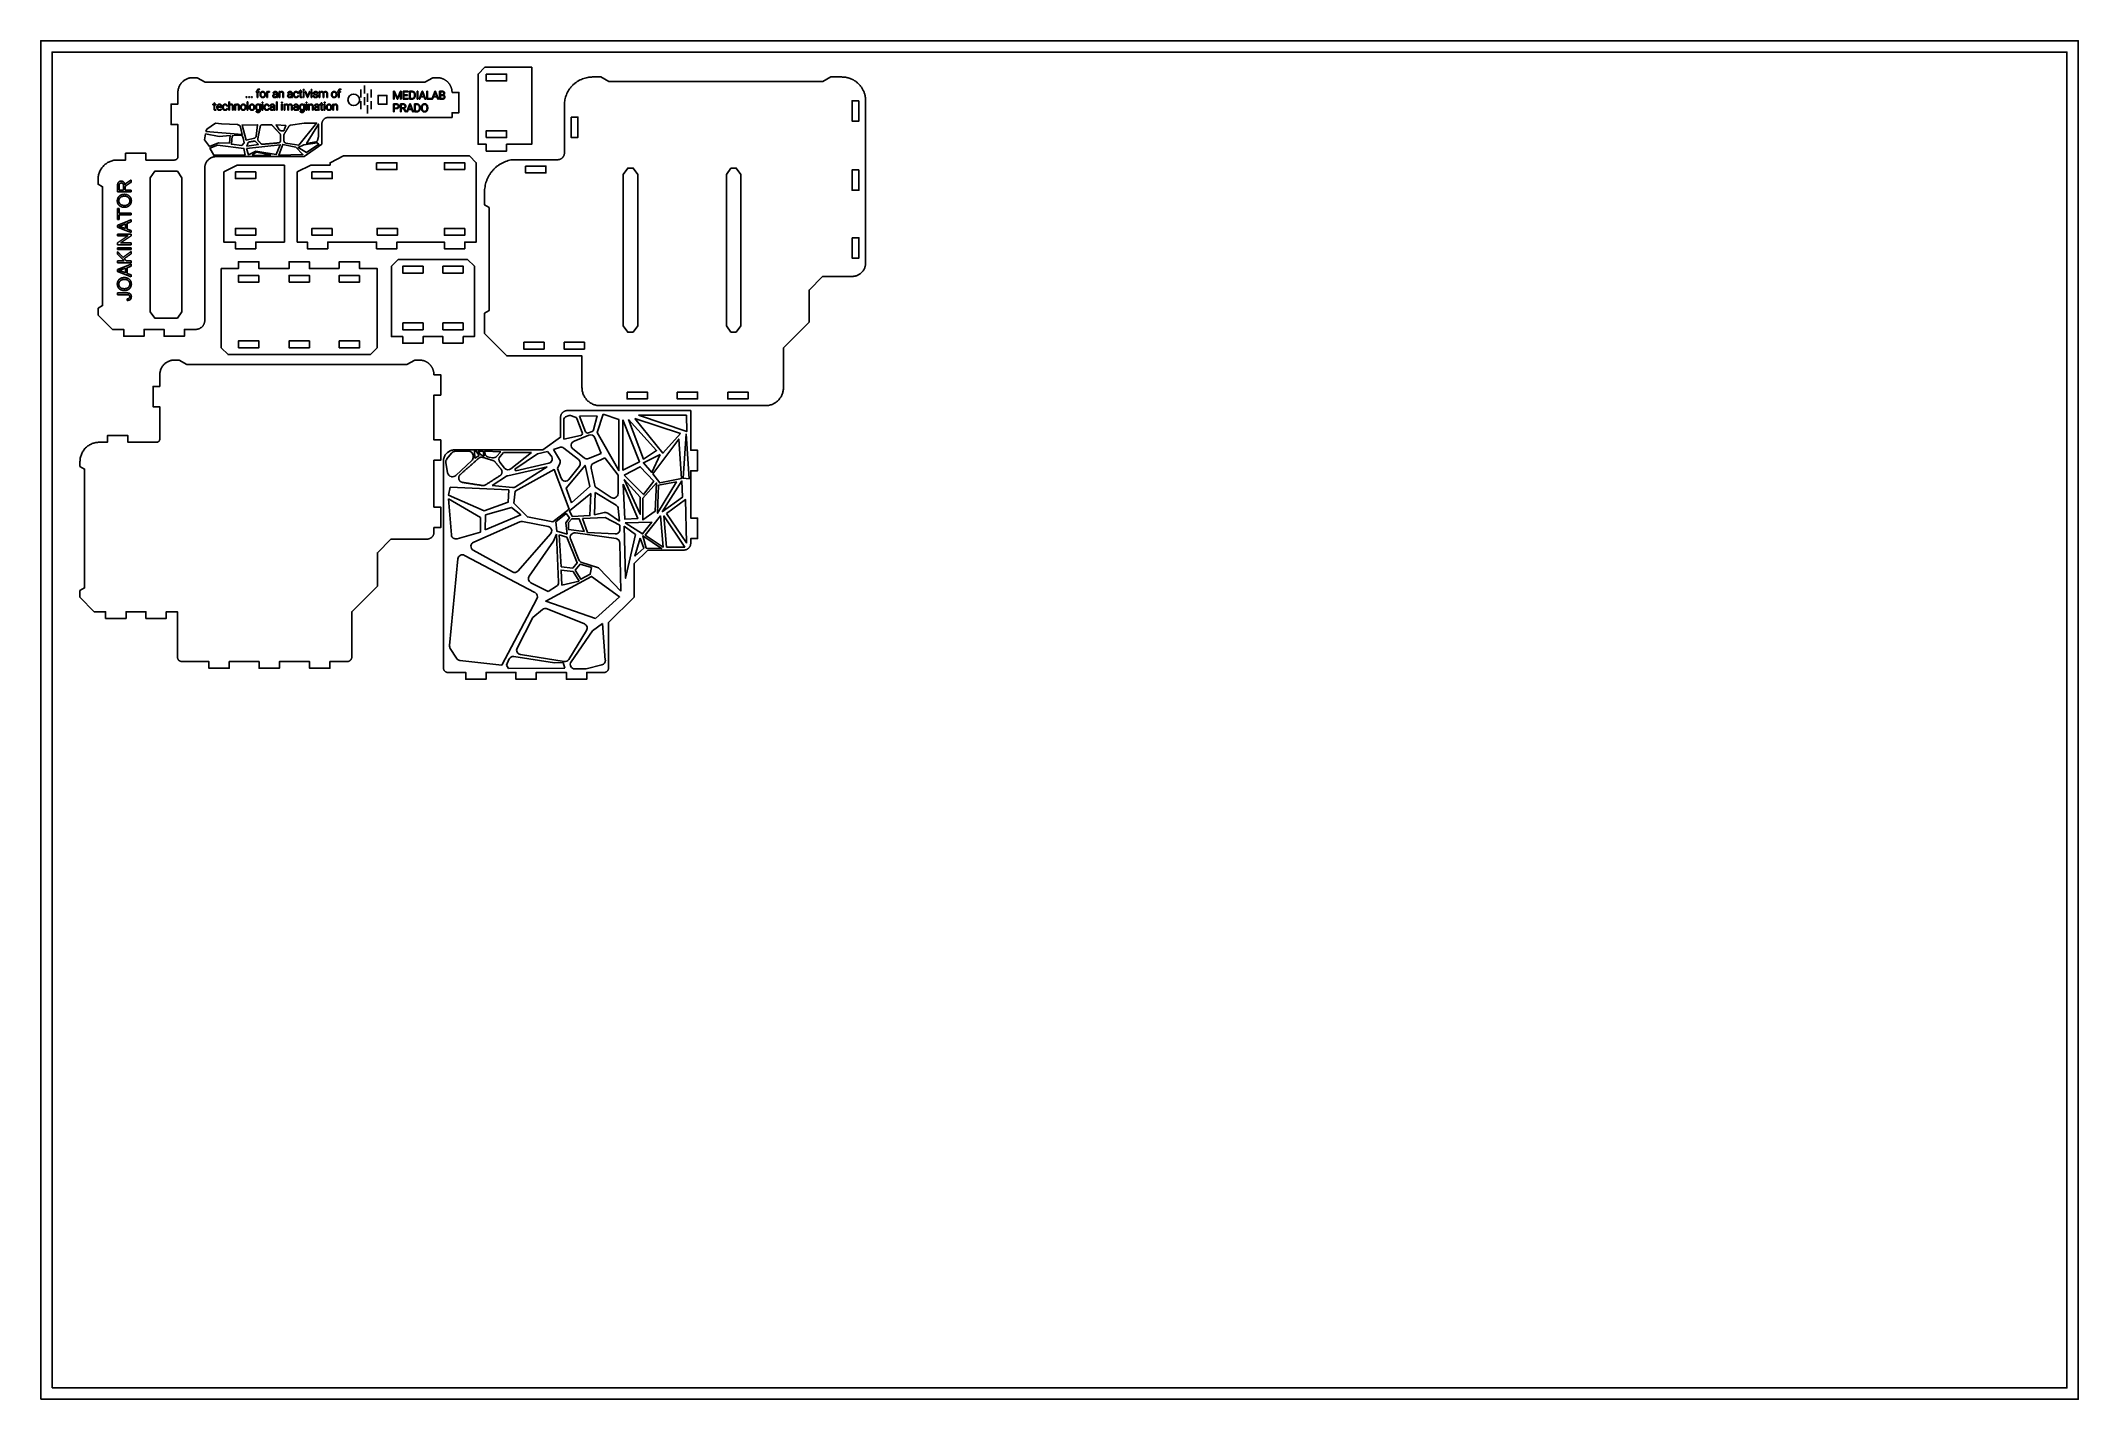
# Model space of a CAD drawing. Header units: millimetres. Extents: x -448 to 452, y -300 to 300.
import ezdxf

# ---------------------------------------------------------------- set-up
doc = ezdxf.new("R2010")
doc.units = ezdxf.units.MM
doc.header["$MEASUREMENT"] = 0
for name, color, linetype, true_color in [('Capa de Corte', 1, 'Continuous', 0xff0000), ('Capa de grabado vectorial', 5, 'Continuous', 0x0014ff), ('Marco de trabajo', 7, 'Continuous', 0xffffff)]:
    doc.layers.add(name, color=color, linetype=linetype, true_color=true_color)

msp = doc.modelspace()

# ---------------------------------------------------------------- linework, layer by layer
at = {"layer": 'Capa de Corte'}
for p, q in [((-216.91, 272.34), (-216.91, 250.48)), ((-83.86, 201.92), (-83.86, 273.51)), ((-375.78, 243.85), (-375.78, 176.53)), ((-219.91, 247.48), (-240.06, 247.48)), ((-217.12, 132.97), (-217.12, 124.12)), ((-214.88, 134.49), (-216.46, 133.91)), ((-212.1, 133.84), (-214.24, 134.5)), ((-209.04, 126.98), (-211.46, 133.24)), ((-210.24, 134.24), (-202.49, 134.41)), ((-207.57, 127.35), (-210.24, 134.24)), ((-204.63, 127.42), (-206.28, 126.78)), ((-202.49, 134.41), (-204.02, 128.12)), ((-217.12, 124.12), (-209.77, 125.64))]:
    msp.add_line(p, q, dxfattribs=at)
for points in [[(-252.08, 288.28), (-255.08, 285.28), (-255.08, 282.28), (-255.08, 260.28), (-255.08, 257.28), (-255.08, 254.28), (-251.45, 254.28), (-251.45, 251.28), (-242.45, 251.28), (-242.45, 254.28), (-231.33, 254.28), (-231.33, 257.28), (-231.33, 260.28), (-231.33, 282.28), (-231.33, 285.28), (-231.33, 288.28)], [(-251.45, 285.28), (-251.45, 282.28), (-242.45, 282.28), (-242.45, 285.28)], [(-86.86, 273.51), (-86.86, 264.51), (-89.86, 264.51), (-89.86, 273.51)], [(-375.26, 259.88), (-359.23, 258.67), (-360.09, 262.37), (-361.35, 263.1), (-368.34, 263.38), (-370.98, 263.55), (-374.84, 260.91)], [(-213.94, 266.34), (-210.94, 266.34), (-210.94, 257.34), (-213.94, 257.34)], [(-375.38, 258.97), (-369.35, 257.75), (-364.61, 258.16), (-364.88, 254.84), (-369.69, 254.98), (-373.75, 253.28), (-375.85, 256.33)], [(-363.73, 258.09), (-364.03, 254.32), (-359.46, 253.75), (-358.37, 254.97), (-358.85, 257.05), (-359.27, 258.12), (-362.03, 258.32)], [(-251.45, 257.28), (-242.45, 257.28), (-242.45, 260.28), (-251.45, 260.28)], [(-340.58, 245.12), (-340.58, 211.12), (-353.25, 211.12), (-353.25, 208.12), (-362.25, 208.12), (-362.25, 211.12), (-367.42, 211.12), (-367.42, 242.12), (-361.42, 245.12)], [(-334.93, 242.12), (-334.93, 211.12), (-330.43, 211.12), (-330.43, 208.12), (-321.43, 208.12), (-321.43, 211.12), (-299.88, 211.12), (-299.88, 208.12), (-290.88, 208.12), (-290.88, 211.12), (-269.94, 211.12), (-269.94, 208.12), (-260.94, 208.12), (-260.94, 211.12), (-255.84, 211.12), (-255.84, 246.12), (-258.84, 249.12), (-314.43, 249.12), (-320.43, 246.12), (-320.43, 245.12), (-328.93, 245.12)], [(-299.88, 246.12), (-290.88, 246.12), (-290.88, 243.12), (-299.88, 243.12)], [(-260.94, 243.12), (-260.94, 246.12), (-269.94, 246.12), (-269.94, 243.12)], [(-234.06, 244.67), (-225.06, 244.67), (-225.06, 241.67), (-234.06, 241.67)], [(-186.53, 171.3), (-188.91, 171.3), (-190.91, 174.12), (-190.91, 240.98), (-188.91, 243.8), (-186.53, 243.8), (-184.53, 240.98), (-184.53, 174.12)], [(-140.98, 171.3), (-143.37, 171.3), (-145.37, 174.12), (-145.37, 240.98), (-143.37, 243.8), (-140.98, 243.8), (-138.98, 240.98), (-138.98, 174.12)], [(-399.89, 180.35), (-397.89, 177.53), (-387.89, 177.53), (-385.89, 180.35), (-385.89, 239.53), (-387.89, 242.35), (-397.89, 242.35), (-399.89, 239.53)], [(-353.25, 242.12), (-353.25, 239.12), (-362.25, 239.12), (-362.25, 242.12)], [(-319.43, 242.12), (-328.43, 242.12), (-328.43, 239.12), (-319.43, 239.12)], [(-86.86, 242.96), (-86.86, 233.96), (-89.86, 233.96), (-89.86, 242.96)], [(-362.25, 214.12), (-362.25, 217.12), (-353.25, 217.12), (-353.25, 214.12)], [(-319.43, 217.12), (-328.43, 217.12), (-328.43, 214.12), (-319.43, 214.12)], [(-299.66, 214.12), (-290.66, 214.12), (-290.66, 217.12), (-299.66, 217.12)], [(-260.94, 217.12), (-260.94, 214.12), (-269.94, 214.12), (-269.94, 217.12)], [(-89.86, 213.02), (-89.86, 204.02), (-86.86, 204.02), (-86.86, 213.02)], [(-316.39, 199.41), (-316.39, 202.41), (-307.39, 202.41), (-307.39, 199.41), (-299.57, 199.41), (-299.57, 164.41), (-302.57, 161.41), (-365.5, 161.41), (-368.5, 164.41), (-368.5, 199.41), (-360.88, 199.41), (-360.88, 202.41), (-351.88, 202.41), (-351.88, 199.41), (-338.56, 199.41), (-338.56, 202.41), (-329.56, 202.41), (-329.56, 199.41)], [(-261.58, 166.39), (-270.58, 166.39), (-270.58, 169.39), (-279.36, 169.39), (-279.36, 166.39), (-288.36, 166.39), (-288.36, 169.39), (-293.36, 169.39), (-293.36, 200.39), (-290.36, 203.39), (-259.65, 203.39), (-256.65, 200.39), (-256.65, 175.39), (-256.65, 172.39), (-256.65, 169.39), (-261.58, 169.39)], [(-279.36, 197.39), (-279.36, 200.39), (-288.36, 200.39), (-288.36, 197.39)], [(-261.58, 197.39), (-261.58, 200.39), (-270.58, 200.39), (-270.58, 197.39)], [(-351.88, 196.41), (-351.88, 193.41), (-360.88, 193.41), (-360.88, 196.41)], [(-338.56, 193.41), (-329.56, 193.41), (-329.56, 196.41), (-338.56, 196.41)], [(-307.39, 196.41), (-307.39, 193.41), (-316.39, 193.41), (-316.39, 196.41)], [(-288.36, 175.39), (-288.36, 172.39), (-279.36, 172.39), (-279.36, 175.39)], [(-261.58, 175.39), (-270.58, 175.39), (-270.58, 172.39), (-261.58, 172.39)], [(-360.88, 164.41), (-360.88, 167.41), (-351.88, 167.41), (-351.88, 164.41)], [(-329.56, 167.41), (-338.56, 167.41), (-338.56, 164.41), (-329.56, 164.41)], [(-316.39, 164.41), (-316.39, 167.41), (-307.39, 167.41), (-307.39, 164.41)], [(-234.86, 166.85), (-225.86, 166.85), (-225.86, 163.85), (-234.86, 163.85)], [(-217.08, 166.85), (-208.08, 166.85), (-208.08, 163.85), (-217.08, 163.85)], [(-189.26, 144.85), (-180.26, 144.85), (-180.26, 141.85), (-189.26, 141.85)], [(-167.09, 144.85), (-158.09, 144.85), (-158.09, 141.85), (-167.09, 141.85)], [(-144.77, 144.85), (-135.77, 144.85), (-135.77, 141.85), (-144.77, 141.85)], [(-219.26, 81.75), (-218.28, 67.71), (-213.22, 67.02), (-211.26, 69.49), (-215.87, 80.83)], [(-210.39, 61.36), (-213.1, 65.67), (-218.37, 66.21), (-218.02, 59.64)], [(-212.16, 66.26), (-209.65, 62.17), (-205.52, 64.41), (-204.99, 67.3), (-210.02, 68.84)]]:
    msp.add_lwpolyline(points, close=True, dxfattribs=at)
for points in [[(-381.14, 283.69), (-379.14, 283.69), (-375.67, 281.69), (-302.83, 281.69), (-292.31, 281.69), (-278.52, 281.69), (-275.05, 283.69), (-273.05, 283.69)], [(-94.36, 284.01), (-99.27, 284.01), (-102.74, 282.01), (-113.19, 282.01), (-127.74, 282.01), (-197.36, 282.01), (-200.83, 284.01), (-204.44, 284.01)], [(-387.64, 248.85), (-387.64, 263.02), (-390.64, 263.02), (-390.64, 272.02), (-387.64, 272.02), (-387.64, 277.19)], [(-266.55, 277.19), (-263.55, 277.19), (-263.55, 268.19), (-266.55, 268.19), (-266.55, 266.19), (-295.55, 266.19), (-302.83, 266.19), (-321.05, 266.19)], [(-324.05, 263.19), (-324.05, 254.41), (-331.9, 248.85), (-370.78, 248.85)], [(-353.07, 257.87), (-352.42, 262.95), (-359.26, 262.77), (-357.44, 256.13), (-353.82, 257.03)], [(-342.01, 260.29), (-340.89, 260.29), (-339.97, 262.63), (-344.26, 262.86), (-342.84, 260.73)], [(-339.97, 254.85), (-334.3, 253.88), (-326.39, 263.69), (-331.87, 263.55), (-337.92, 262.68)], [(-325.55, 257.85), (-325.55, 263.19), (-330.82, 254.61), (-326.76, 255.32)], [(-356.78, 254.65), (-357.13, 253.46), (-352.07, 254.24), (-353.19, 255.36)], [(-414.39, 247.35), (-410.76, 247.35), (-410.76, 250.35), (-401.76, 250.35), (-401.76, 247.35), (-389.14, 247.35)], [(-379.78, 172.53), (-384.78, 172.53), (-384.78, 169.53), (-393.78, 169.53), (-393.78, 172.53), (-402.56, 172.53), (-402.56, 169.53), (-411.56, 169.53), (-411.56, 172.53), (-416.56, 172.53), (-422.89, 178.88), (-422.89, 181.88), (-420.89, 183.03), (-420.89, 235.51), (-422.89, 236.66), (-422.89, 238.85)], [(-252.19, 233.17), (-252.19, 227.52), (-250.19, 226.37), (-250.19, 180.82), (-252.19, 179.67), (-252.19, 170.72), (-242.35, 160.85), (-209.15, 160.85), (-209.15, 146.85)], [(-120.15, 146.85), (-120.15, 164.37), (-108.86, 175.68), (-108.86, 189.92), (-102.86, 195.92), (-89.86, 195.92)], [(-281.05, 159.01), (-283.05, 159.01), (-286.51, 157.01), (-300.31, 157.01), (-310.82, 157.01), (-383.67, 157.01), (-387.13, 159.01), (-389.13, 159.01)], [(-395.63, 152.51), (-395.63, 147.34), (-398.63, 147.34), (-398.63, 138.34), (-395.63, 138.34), (-395.63, 124.17)], [(-274.55, 82.92), (-274.55, 85.02), (-271.55, 85.02), (-271.55, 94.02), (-274.55, 94.02), (-274.55, 114.74), (-271.55, 114.74), (-271.55, 123.74), (-274.55, 123.74), (-274.55, 143.51), (-271.55, 143.51), (-271.55, 152.51), (-274.55, 152.51)], [(-215.62, 136.67), (-190.82, 136.67), (-189.12, 136.67), (-161.12, 136.67), (-161.12, 119.13), (-158.12, 119.13), (-158.12, 110.13), (-161.12, 110.13), (-161.12, 89.18), (-158.12, 89.18), (-158.12, 80.18), (-161.12, 80.18), (-161.12, 78.08)], [(-201.15, 138.85), (-195.26, 138.85), (-129.77, 138.85), (-128.15, 138.85)], [(-265.35, 119.34), (-226.46, 119.34), (-218.62, 124.9), (-218.62, 133.67)], [(-397.13, 122.67), (-409.76, 122.67), (-409.76, 125.67), (-418.76, 125.67), (-418.76, 122.67), (-422.39, 122.67)], [(-430.89, 114.17), (-430.89, 111.99), (-428.89, 110.83), (-428.89, 58.36), (-430.89, 57.2), (-430.89, 54.2), (-424.56, 47.85), (-419.56, 47.85), (-419.56, 44.85), (-410.56, 44.85), (-410.56, 47.85), (-401.78, 47.85), (-401.78, 44.85), (-392.78, 44.85), (-392.78, 47.85), (-387.85, 47.85), (-387.85, 27.85)], [(-310.85, 27.85), (-310.85, 47.85), (-299.55, 59.16), (-299.55, 73.92), (-293.55, 79.92), (-277.55, 79.92)], [(-164.12, 75.08), (-180.12, 75.08), (-186.12, 69.08), (-186.12, 54.33), (-197.42, 43.01), (-197.42, 23.01)], [(-385.85, 25.85), (-373.96, 25.85), (-373.96, 22.85), (-364.96, 22.85), (-364.96, 25.85), (-351.79, 25.85), (-351.79, 22.85), (-342.79, 22.85), (-342.79, 25.85), (-329.47, 25.85), (-329.47, 22.85), (-320.47, 22.85), (-320.47, 25.85), (-312.85, 25.85)], [(-199.42, 21.01), (-207.04, 21.01), (-207.04, 18.01), (-216.04, 18.01), (-216.04, 21.01), (-229.36, 21.01), (-229.36, 18.01), (-238.36, 18.01), (-238.36, 21.01), (-251.53, 21.01), (-251.53, 18.01), (-260.53, 18.01), (-260.53, 21.01), (-268.35, 21.01)]]:
    msp.add_lwpolyline(points, dxfattribs=at)
for centre, start, end in [((-216.12, 132.97), 109.94995, 180), ((-214.54, 133.55), 72.7883, 109.94995), ((-212.4, 132.88), 21.17381, 72.7883), ((-209.97, 126.62), 281.65391, 21.17381)]:
    msp.add_arc(centre, 1, start, end, dxfattribs=at)
at = {"layer": 'Capa de Corte', "extrusion": (0, 0, -1)}
for centre, start, end in [((206.64, 127.71), 248.82619, 338.82619), ((204.99, 128.35), 193.6229, 248.82619)]:
    msp.add_arc(centre, 1, start, end, dxfattribs=at)
at = {"layer": 'Capa de Corte'}
for points, weights in [([(-387.64, 277.19), (-387.64, 283.69), (-381.14, 283.69)], [1, 0.707106781187, 1]), ([(-273.05, 283.69), (-270.28, 283.69), (-268.36, 281.69)], [1, 0.849891156158, 0.853644973192]), ([(-268.36, 281.69), (-266.55, 279.8), (-266.55, 277.19)], [0.853644973192, 0.857215625028, 1]), ([(-204.44, 284.01), (-216.13, 284.01), (-216.91, 272.34)], [1, 0.730244328772, 1]), ([(-88.19, 282.01), (-90.95, 284.01), (-94.36, 284.01)], [0.858898743503, 0.881532111253, 1]), ([(-83.86, 273.51), (-83.86, 278.87), (-88.19, 282.01)], [1, 0.825574669934, 0.858898743503]), ([(-350.29, 262.95), (-351.11, 262.95), (-351.27, 262.15)], [1, 0.77306993881, 1]), ([(-345.98, 262.63), (-346.28, 262.95), (-346.71, 262.95)], [1, 0.91613807213, 1]), ([(-337.92, 262.68), (-338.38, 262.61), (-338.63, 262.21)], [1, 0.904748778543, 1]), ([(-321.05, 266.19), (-324.05, 266.19), (-324.05, 263.19)], [1, 0.707106781187, 1]), ([(-355.97, 255.36), (-356.6, 255.27), (-356.78, 254.65)], [1, 0.842743879551, 1]), ([(-353.19, 255.36), (-353.54, 255.72), (-354.04, 255.64)], [1, 0.893432137402, 1]), ([(-353.82, 257.03), (-353.15, 257.19), (-353.07, 257.87)], [1, 0.825458103489, 1]), ([(-352.36, 256.71), (-352.45, 256.22), (-352.12, 255.85)], [1, 0.895994598022, 1]), ([(-351.05, 254.64), (-350.72, 254.26), (-350.22, 254.31)], [1, 0.892964847799, 1]), ([(-343.21, 254.92), (-342.3, 254.99), (-342.3, 255.91)], [1, 0.737099871058, 1]), ([(-342.84, 260.73), (-342.54, 260.29), (-342.01, 260.29)], [1, 0.881717521195, 1]), ([(-342.3, 258.26), (-342.3, 258.65), (-342.57, 258.94)], [1, 0.931260290173, 1]), ([(-340.65, 258.89), (-340.8, 258.65), (-340.8, 258.37)], [1, 0.962682523179, 1]), ([(-340.8, 255.84), (-340.8, 254.99), (-339.97, 254.85)], [1, 0.764645695138, 1]), ([(-326.76, 255.32), (-326.12, 255.43), (-325.96, 256.06)], [1, 0.838248726364, 1]), ([(-325.58, 257.6), (-325.55, 257.72), (-325.55, 257.85)], [1, 0.992546151976, 1]), ([(-422.89, 238.85), (-422.89, 247.35), (-414.39, 247.35)], [1, 0.707106781187, 1]), ([(-389.14, 247.35), (-387.64, 247.35), (-387.64, 248.85)], [1, 0.707106781187, 1]), ([(-370.78, 248.85), (-375.78, 248.85), (-375.78, 243.85)], [1, 0.707106781187, 1]), ([(-240.06, 247.48), (-252.19, 245.47), (-252.19, 233.17)], [1, 0.762775198258, 1]), ([(-216.91, 250.48), (-216.91, 247.48), (-219.91, 247.48)], [1, 0.707106781187, 1]), ([(-89.86, 195.92), (-83.86, 195.92), (-83.86, 201.92)], [1, 0.707106781187, 1]), ([(-375.78, 176.53), (-375.78, 172.53), (-379.78, 172.53)], [1, 0.707106781187, 1]), ([(-389.13, 159.01), (-395.63, 159.01), (-395.63, 152.51)], [1, 0.707106781187, 1]), ([(-276.36, 157.01), (-278.28, 159.01), (-281.05, 159.01)], [0.853644973192, 0.849891156158, 1]), ([(-274.55, 152.51), (-274.55, 155.12), (-276.36, 157.01)], [1, 0.857215625028, 0.853644973192]), ([(-209.15, 146.85), (-209.15, 138.85), (-201.15, 138.85)], [1, 0.707106781187, 1]), ([(-128.15, 138.85), (-120.15, 138.85), (-120.15, 146.85)], [1, 0.707106781187, 1]), ([(-218.62, 133.67), (-218.62, 136.67), (-215.62, 136.67)], [1, 0.707106781187, 1]), ([(-422.39, 122.67), (-430.89, 122.67), (-430.89, 114.17)], [1, 0.707106781187, 1]), ([(-395.63, 124.17), (-395.63, 122.67), (-397.13, 122.67)], [1, 0.707106781187, 1]), ([(-270.35, 114.34), (-270.35, 119.34), (-265.35, 119.34)], [1, 0.707106781187, 1]), ([(-277.55, 79.92), (-274.55, 79.92), (-274.55, 82.92)], [1, 0.707106781187, 1]), ([(-161.12, 78.08), (-161.12, 75.08), (-164.12, 75.08)], [1, 0.707106781187, 1]), ([(-387.85, 27.85), (-387.85, 25.85), (-385.85, 25.85)], [1, 0.707106781187, 1]), ([(-312.85, 25.85), (-310.85, 25.85), (-310.85, 27.85)], [1, 0.707106781187, 1]), ([(-268.35, 21.01), (-270.35, 21.01), (-270.35, 23.01)], [1, 0.707106781187, 1]), ([(-197.42, 23.01), (-197.42, 21.01), (-199.42, 21.01)], [1, 0.707106781187, 1])]:
    msp.add_rational_spline(points, weights, degree=2, dxfattribs=at)
for points in [[(-351.27, 262.15), (-351.81, 259.43), (-352.36, 256.71)], [(-346.71, 262.95), (-348.5, 262.95), (-350.29, 262.95)], [(-342.57, 258.94), (-344.27, 260.78), (-345.98, 262.63)], [(-338.63, 262.21), (-339.64, 260.55), (-340.65, 258.89)], [(-354.04, 255.64), (-355, 255.5), (-355.97, 255.36)], [(-352.12, 255.85), (-351.59, 255.25), (-351.05, 254.64)], [(-350.22, 254.31), (-346.72, 254.61), (-343.21, 254.92)], [(-342.3, 255.91), (-342.3, 257.09), (-342.3, 258.26)], [(-340.8, 258.37), (-340.8, 257.1), (-340.8, 255.84)], [(-325.96, 256.06), (-325.77, 256.83), (-325.58, 257.6)], [(-270.35, 23.01), (-270.35, 68.68), (-270.35, 114.34)]]:
    msp.add_open_spline(points, degree=2, dxfattribs=at)
at = {"layer": 'Capa de grabado vectorial'}
for p, q in [((-371.69, 271.95), (-372.17, 271.95)), ((-372.17, 271.95), (-372.17, 271.72)), ((-372.17, 271.72), (-371.69, 271.72)), ((-371.41, 272.62), (-371.69, 272.62)), ((-371.69, 272.62), (-371.69, 271.95)), ((-371.69, 271.72), (-371.69, 269.98)), ((-371.41, 271.95), (-371.41, 272.62)), ((-370.87, 271.95), (-371.41, 271.95)), ((-371.41, 269.98), (-371.41, 271.72)), ((-371.41, 271.72), (-370.87, 271.72)), ((-370.87, 271.72), (-370.87, 271.95)), ((-362.22, 271.95), (-362.49, 271.95)), ((-362.49, 271.95), (-362.49, 269.35)), ((-362.21, 271.51), (-362.22, 271.95)), ((-362.2, 269.35), (-362.2, 271.13)), ((-352.6, 277.55), (-353.03, 277.55)), ((-353.03, 277.55), (-353.03, 277.32)), ((-353.03, 277.32), (-352.6, 277.32)), ((-352.6, 277.87), (-352.6, 277.55)), ((-352.6, 277.32), (-352.6, 274.95)), ((-352.6, 274.95), (-352.31, 274.95)), ((-352.31, 277.55), (-352.31, 277.87)), ((-351.69, 277.55), (-352.31, 277.55)), ((-352.31, 274.95), (-352.31, 277.32)), ((-352.31, 277.32), (-351.69, 277.32)), ((-351.69, 277.32), (-351.69, 277.55)), ((-342.65, 277.55), (-342.92, 277.55)), ((-342.92, 277.55), (-342.92, 274.95)), ((-342.92, 274.95), (-342.64, 274.95)), ((-342.64, 277.11), (-342.65, 277.55)), ((-342.64, 274.95), (-342.64, 276.73)), ((-340.49, 271.95), (-340.77, 271.95)), ((-340.77, 271.95), (-340.77, 269.35)), ((-340.48, 271.53), (-340.49, 271.95)), ((-340.48, 269.35), (-340.48, 271.13)), ((-333.69, 277.55), (-334.17, 277.55)), ((-334.17, 277.55), (-334.17, 277.32)), ((-334.17, 277.32), (-333.69, 277.32)), ((-333.4, 278.22), (-333.69, 278.22)), ((-333.69, 278.22), (-333.69, 277.55)), ((-333.69, 277.32), (-333.69, 275.58)), ((-333.4, 277.55), (-333.4, 278.22)), ((-332.86, 277.55), (-333.4, 277.55)), ((-333.4, 275.58), (-333.4, 277.32)), ((-333.4, 277.32), (-332.86, 277.32)), ((-332.86, 277.32), (-332.86, 277.55)), ((-329.65, 271.95), (-329.92, 271.95)), ((-329.92, 271.95), (-329.92, 269.35)), ((-329.64, 271.51), (-329.65, 271.95)), ((-329.64, 269.35), (-329.64, 271.13)), ((-324.94, 277.55), (-325.22, 277.55)), ((-325.22, 277.55), (-325.22, 274.95)), ((-325.22, 274.95), (-324.93, 274.95)), ((-324.93, 277.13), (-324.94, 277.55)), ((-324.93, 274.95), (-324.93, 276.73)), ((-324.42, 271.95), (-324.9, 271.95)), ((-324.9, 271.95), (-324.9, 271.72)), ((-324.9, 271.72), (-324.42, 271.72)), ((-324.13, 272.62), (-324.42, 272.62)), ((-324.42, 272.62), (-324.42, 271.95)), ((-324.42, 271.72), (-324.42, 269.98)), ((-324.13, 271.95), (-324.13, 272.62)), ((-323.6, 271.95), (-324.13, 271.95)), ((-324.13, 269.98), (-324.13, 271.72)), ((-324.13, 271.72), (-323.6, 271.72)), ((-323.6, 271.72), (-323.6, 271.95)), ((-318.86, 271.95), (-319.14, 271.95)), ((-319.14, 271.95), (-319.14, 269.35)), ((-318.86, 271.51), (-318.86, 271.95)), ((-318.85, 269.35), (-318.85, 271.13)), ((-316.68, 277.55), (-317.11, 277.55)), ((-317.11, 277.55), (-317.11, 277.32)), ((-317.11, 277.32), (-316.68, 277.32)), ((-316.68, 277.87), (-316.68, 277.55)), ((-316.68, 277.32), (-316.68, 274.95)), ((-316.68, 274.95), (-316.39, 274.95)), ((-316.39, 277.55), (-316.39, 277.87)), ((-315.77, 277.55), (-316.39, 277.55)), ((-316.39, 274.95), (-316.39, 277.32)), ((-316.39, 277.32), (-315.77, 277.32)), ((-315.77, 277.32), (-315.77, 277.55)), ((-291.16, 272.12), (-292.35, 272.12)), ((-292.35, 272.12), (-292.35, 268.62)), ((-291.14, 271.87), (-292.06, 271.87)), ((-292.06, 271.87), (-292.06, 270.3)), ((-292.06, 270.3), (-291.16, 270.3)), ((-292.06, 268.62), (-292.06, 270.05)), ((-292.06, 270.05), (-291.17, 270.05)), ((-288.19, 272.12), (-289.33, 272.12)), ((-289.33, 272.12), (-289.33, 268.62)), ((-288.2, 271.87), (-289.03, 271.87)), ((-289.03, 271.87), (-289.03, 270.33)), ((-289.03, 270.33), (-288.13, 270.33)), ((-289.03, 268.62), (-289.03, 270.08)), ((-289.03, 270.08), (-288.02, 270.08)), ((-288.02, 270.08), (-287.17, 268.62)), ((-286.85, 268.65), (-287.73, 270.14)), ((-284.32, 277.72), (-285.29, 277.72)), ((-285.29, 277.72), (-285.29, 274.22)), ((-285.29, 274.22), (-284.34, 274.22)), ((-284.31, 277.47), (-285, 277.47)), ((-285, 277.47), (-285, 274.47)), ((-285, 274.47), (-284.34, 274.47)), ((-282.15, 272.12), (-283.12, 272.12)), ((-283.12, 272.12), (-283.12, 268.62)), ((-282.14, 271.87), (-282.83, 271.87)), ((-282.83, 271.87), (-282.83, 268.87)), ((-270.98, 277.72), (-272.02, 277.72)), ((-272.02, 277.72), (-272.02, 274.22)), ((-272.02, 274.22), (-270.85, 274.22)), ((-270.98, 277.47), (-271.72, 277.47)), ((-271.72, 277.47), (-271.72, 276.15)), ((-271.72, 276.15), (-270.91, 276.15)), ((-270.81, 275.9), (-271.72, 275.9)), ((-271.72, 275.9), (-271.72, 274.47)), ((-271.72, 274.47), (-270.84, 274.47)), ((-362.49, 269.35), (-362.2, 269.35)), ((-340.77, 269.35), (-340.48, 269.35)), ((-329.92, 269.35), (-329.64, 269.35)), ((-319.14, 269.35), (-318.85, 269.35)), ((-292.35, 268.62), (-292.06, 268.62)), ((-289.33, 268.62), (-289.03, 268.62)), ((-287.17, 268.62), (-286.85, 268.62)), ((-286.85, 268.62), (-286.85, 268.65)), ((-283.12, 268.62), (-282.17, 268.62)), ((-282.83, 268.87), (-282.16, 268.87)), ((-414.3, 235.88), (-414.3, 233.23)), ((-413.64, 235.92), (-413.64, 234.02)), ((-413.64, 234.02), (-411.66, 234.02)), ((-411.66, 234.02), (-411.66, 235.73)), ((-410.97, 234.02), (-410.97, 234.94)), ((-408.31, 234.02), (-410.97, 234.02)), ((-408.31, 233.23), (-408.31, 234.02)), ((-414.3, 233.23), (-408.31, 233.23)), ((-412.53, 217.73), (-410.77, 217.07)), ((-410.77, 219.1), (-412.43, 218.47)), ((-410.77, 217.07), (-410.77, 219.1)), ((-412.53, 198.18), (-410.77, 197.52)), ((-410.77, 199.55), (-412.43, 198.92)), ((-410.77, 197.52), (-410.77, 199.55)), ((-266.76, 117.9), (-268.84, 115.34)), ((-259.31, 118.75), (-265.25, 118.63)), ((-257.2, 116.34), (-257.29, 117.01)), ((-254.32, 117.68), (-255.03, 118.76)), ((-255.03, 118.76), (-252.81, 118.74)), ((-252.81, 118.74), (-252.35, 116.49)), ((-251.94, 117.58), (-252.23, 118.76)), ((-252.23, 118.76), (-245, 118.49)), ((-245, 118.49), (-246.89, 116.45)), ((-243.87, 118.15), (-245.33, 116.46)), ((-231.45, 118.12), (-243.87, 118.15)), ((-240.53, 110.98), (-231.45, 118.12)), ((-228.84, 117.61), (-238.83, 110.77)), ((-224.32, 118.56), (-228.84, 117.61)), ((-222.73, 116.64), (-224.32, 118.56)), ((-219.08, 120.43), (-221.76, 119.54)), ((-221.76, 119.54), (-219.03, 115.1)), ((-210.65, 115), (-217.23, 120.11)), ((-213.14, 119.74), (-208.24, 115.81)), ((-206.12, 125.77), (-212.63, 123.16)), ((-206.25, 115.51), (-200.74, 117.71)), ((-200.74, 117.71), (-203.52, 124.65)), ((-269.27, 113.75), (-268.5, 109.16)), ((-264.93, 107.97), (-257.82, 114.63)), ((-252.35, 116.49), (-253.41, 116.93)), ((-248.67, 115.84), (-250.3, 116.09)), ((-245.38, 113.92), (-243.33, 111.31)), ((-241.91, 107.92), (-224.48, 111.84)), ((-238.83, 110.77), (-238.35, 110)), ((-224.48, 111.84), (-238.51, 102.99)), ((-238.35, 110), (-223.81, 113.42)), ((-218.91, 113.24), (-219.9, 111.03)), ((-219.9, 111.03), (-218.35, 106.81)), ((-214.9, 106.27), (-210.3, 112.2)), ((-205.09, 111.29), (-203.37, 103.07)), ((-199.01, 115.88), (-203.99, 113.51)), ((-193.22, 108.19), (-199.01, 115.88)), ((-193.22, 100.02), (-193.22, 108.19)), ((-267, 107.54), (-266.77, 107.49)), ((-248.9, 103.62), (-242.54, 107.65)), ((-239.78, 102.69), (-248.9, 103.62)), ((-203.31, 100.48), (-203.61, 90.68)), ((-203.37, 103.07), (-196.33, 98.36)), ((-194.1, 94.95), (-203.31, 100.48)), ((-253.92, 89.46), (-268.05, 97.66)), ((-268.05, 97.66), (-266.85, 81.81)), ((-203.61, 90.68), (-199.36, 91.63)), ((-197.8, 91.33), (-192.61, 87.77)), ((-192.61, 87.77), (-193.14, 93.42)), ((-264.3, 80.04), (-253.92, 83.02)), ((-236.64, 87.6), (-256.99, 78.62)), ((-253.92, 83.02), (-253.92, 89.46)), ((-237.4, 65.84), (-223.02, 82.27)), ((-224.14, 85.55), (-235.45, 87.73)), ((-220.41, 82.14), (-221.73, 78.95)), ((-219.5, 60.89), (-220.41, 82.14)), ((-194.09, 80.13), (-212.06, 82.68)), ((-198.93, 89.39), (-208.88, 89.07)), ((-208.88, 89.07), (-206.78, 82.76)), ((-206.78, 82.76), (-194.52, 82.18)), ((-192.43, 86.1), (-198.93, 89.39)), ((-192.43, 84.18), (-192.43, 86.1)), ((-229.91, 56.26), (-261.08, 72.72)), ((-257.16, 75.04), (-239.88, 65.41)), ((-221.73, 78.95), (-232.42, 63.59)), ((-214.2, 79.96), (-210.52, 70.73)), ((-191.97, 56.99), (-192.37, 78.19)), ((-264.01, 71.14), (-267.62, 32.9)), ((-209.26, 69.56), (-202.34, 67.41)), ((-201.5, 66.88), (-191.97, 56.99)), ((-231.69, 60.67), (-224.06, 56.74)), ((-224.06, 56.74), (-220.41, 59.13)), ((-244.56, 24.22), (-229.07, 53.56)), ((-230.84, 45.24), (-237.8, 31.8)), ((-226.56, 48.86), (-230.84, 45.24)), ((-208.08, 42.45), (-224.51, 49.18)), ((-215.03, 26.79), (-207.14, 39.54)), ((-213.96, 25.69), (-204.53, 39.46)), ((-204.53, 39.46), (-200.12, 42.71)), ((-200.12, 42.71), (-198.84, 26.42)), ((-267.31, 31.64), (-264.52, 27.26)), ((-239.3, 28), (-221.27, 25.21)), ((-236.34, 28.91), (-217.04, 25.86)), ((-263.06, 26.35), (-244.56, 24.22)), ((-242.56, 24.17), (-241.44, 26.81)), ((-241.65, 22.77), (-242.56, 24.17)), ((-216.67, 22.92), (-241.65, 22.77)), ((-221.27, 25.21), (-217.5, 25.37)), ((-217.5, 25.37), (-216.67, 22.92)), ((-207.28, 22.56), (-212.31, 22.56)), ((-200.34, 24.32), (-207.28, 22.56))]:
    msp.add_line(p, q, dxfattribs=at)
for points in [[(-305.25, 280.29), (-305.25, 276.69)], [(-306.81, 278.49), (-306.81, 274.89)], [(-306.81, 273.34), (-306.81, 269.73)], [(-305.25, 275.14), (-305.25, 271.54)], [(-303.85, 276.69), (-303.85, 273.09)], [(-303.85, 271.54), (-303.85, 267.93)], [(-302.29, 278.49), (-302.29, 274.89)], [(-302.29, 273.34), (-302.29, 269.73)]]:
    msp.add_lwpolyline(points, dxfattribs=at)
for points in [[(-299.19, 271.98), (-295.33, 271.98), (-295.33, 275.84), (-299.19, 275.84)], [(-373.51, 252.54), (-370.16, 253.94), (-358.49, 252.5), (-357.99, 249.51), (-371.78, 249.47)], [(-357.33, 252.5), (-356.48, 249.66), (-353.26, 251.28), (-344.17, 249.81), (-342.4, 254.08)], [(-335.5, 252.96), (-332.39, 249.83), (-343.11, 249.42), (-341.36, 254.26)], [(-332.06, 254.09), (-326.07, 254.89), (-325.35, 254.33), (-330.84, 250.64), (-334.53, 252.93)], [(-354.86, 249.5), (-352.39, 249.28), (-346.65, 249.69), (-353.09, 250.83)], [(-408.31, 195.79), (-408.31, 196.63), (-410.12, 197.29), (-410.12, 199.79), (-408.31, 200.49), (-408.31, 201.4), (-414.3, 198.94), (-414.3, 198.09)], [(-199.75, 135.06), (-202.5, 126.99), (-192.87, 110.18), (-192.87, 132.73)], [(-191.12, 132.57), (-191.12, 110.38), (-183.76, 114.06)], [(-188.67, 132.67), (-182.03, 115.25), (-176.19, 119)], [(-185.82, 133.11), (-173.37, 117.85), (-165.69, 126.51)], [(-184.16, 134.58), (-163.05, 134.58), (-162.91, 127.37)], [(-163.18, 126.43), (-164.51, 106.79), (-161.84, 106.52)], [(-254.62, 116.86), (-255.83, 118.79), (-256.67, 118.79), (-256.43, 115.73)], [(-174.67, 117.34), (-182.03, 113.67), (-178.27, 109.39)], [(-177.92, 108.76), (-174.78, 104.75), (-165.15, 106.7), (-166.44, 124.12)], [(-239.27, 95.84), (-233.28, 89.71), (-221.96, 87.56), (-214.86, 93.18), (-221.37, 110.63), (-238.6, 101.02)], [(-213.72, 95.94), (-205.69, 103.08), (-207.75, 112.43), (-216.2, 102.47)], [(-190.58, 108.11), (-183.44, 111.89), (-177.48, 105.51), (-182.03, 99.56)], [(-241.48, 101.68), (-241.73, 96.27), (-252.39, 92.39), (-268.05, 99.27), (-267.32, 102.85)], [(-213.56, 89.86), (-205.67, 90.27), (-205.26, 100.05), (-214.65, 92.44)], [(-190.9, 104.21), (-190.26, 88.73), (-184.52, 88.95)], [(-190.58, 106.27), (-183.38, 98.37), (-183.38, 90.9)], [(-182.25, 98.04), (-182.25, 88.41), (-176.83, 92.2), (-176.19, 104.75)], [(-175.32, 103.78), (-175.75, 91.33), (-167.42, 105.18)], [(-173.8, 91.98), (-165.04, 105.62), (-164.82, 98.37)], [(-251.87, 84.05), (-236.21, 90.63), (-240.24, 93.93), (-251.73, 90.56)], [(-215.77, 82.03), (-216.23, 87.09), (-214.65, 89.34), (-216.17, 91.21), (-220.73, 87.51), (-220.26, 83.41)], [(-181.27, 81.7), (-174.45, 90.14), (-173.26, 76.39)], [(-171.86, 76.29), (-163.74, 76.39), (-172.94, 90.14)], [(-171.86, 91.22), (-162.98, 78.23), (-163.41, 97.39)], [(-215.07, 87.24), (-213.67, 88.94), (-210.45, 88.88), (-208.21, 83.25), (-215.07, 84.12)], [(-190.57, 85.57), (-189.91, 62.64), (-185.46, 81.94)], [(-190.15, 87.11), (-178.35, 87.43), (-182.35, 82.24)], [(-180.78, 75.91), (-173.99, 75.79), (-182.28, 81.31)], [(-183.48, 80.29), (-185.79, 72.38), (-181.83, 75.84)], [(-203.13, 44.87), (-192.57, 54.38), (-204.99, 63.43), (-225.19, 52.53)]]:
    msp.add_lwpolyline(points, close=True, dxfattribs=at)
msp.add_circle((-309.97, 273.91), 2.55, dxfattribs=at)
for centre, start, end in [((-265.21, 116.63), 91.14075, 140.80793), ((-259.27, 116.75), 7.38542, 91.14075), ((-218.46, 118.53), 52.19516, 108.27033), ((-211.89, 121.3), 111.79366, 231.22662), ((-205.37, 123.91), 21.79366, 111.79366), ((-267.29, 114.08), 140.80793, 189.47877), ((-266.53, 109.49), 189.47877, 256.25835), ((-259.19, 116.09), 313.1044, 7.38542), ((-243.81, 115.15), 139.3876, 218.18979), ((-241.76, 112.55), 218.18979, 308.18979), ((-224.26, 115.36), 283.23551, 39.74035), ((-211.88, 113.42), 322.19516, 52.19516), ((-206.99, 117.37), 231.22662, 291.79366), ((-203.13, 111.7), 115.494, 191.75856), ((-266.3, 109.43), 256.25835, 313.1044), ((-241.47, 105.96), 102.69085, 122.40039), ((-216.48, 107.5), 200.19374, 322.19516), ((-195.22, 100.02), 236.21614, 360), ((-195.13, 93.23), 5.40586, 58.99604), ((-264.85, 81.97), 184.34782, 286.02637), ((-235.83, 85.77), 79.0587, 113.81496), ((-224.52, 83.58), 318.80036, 79.0587), ((-212.34, 80.7), 81.92364, 201.75514), ((-194.43, 84.18), 267.2906, 360), ((-262.02, 70.96), 62.16662, 174.60402), ((-256.18, 76.79), 113.81496, 240.85265), ((-194.37, 78.15), 1.0999, 81.92364), ((-238.9, 67.15), 240.85265, 318.80036), ((-230.78, 62.45), 145.16054, 242.79914), ((-208.66, 71.47), 201.75514, 252.66488), ((-230.84, 54.5), 332.16662, 62.16662), ((-221.5, 60.8), 303.15292, 2.45001), ((-225.27, 47.33), 67.70169, 130.2609), ((-208.84, 40.6), 328.26635, 67.70169), ((-265.63, 32.71), 174.60402, 212.52767), ((-262.84, 28.33), 212.52767, 263.45283), ((-236.03, 30.88), 152.59845, 261.03084), ((-216.73, 27.84), 261.03084, 328.26635)]:
    msp.add_arc(centre, 2, start, end, dxfattribs=at)
at = {"layer": 'Capa de grabado vectorial', "extrusion": (0, 0, -1)}
for centre, start, end in [((252.65, 118.78), 292.35183, 326.87835), ((250, 118.07), 278.79211, 345.89567), ((248.36, 117.81), 222.83643, 278.79211), ((220.74, 114.06), 148.49786, 204.12825), ((241.47, 105.96), 57.59961, 77.30915), ((239.58, 104.68), 237.76922, 275.80269), ((198.93, 89.68), 77.40462, 124.41157), ((202.94, 65.5), 107.33512, 136.07957), ((239.6, 26.03), 22.89866, 98.81251), ((212.31, 24.56), 270, 34.4326), ((200.83, 26.26), 175.50573, 255.74688)]:
    msp.add_arc(centre, 2, start, end, dxfattribs=at)
at = {"layer": 'Capa de grabado vectorial'}
for points, knots in [([(-368.29, 270.79), (-368.29, 271.35), (-368.57, 271.68), (-368.84, 272), (-369.32, 272), (-369.62, 272), (-369.88, 271.83), (-370.14, 271.66), (-370.28, 271.36), (-370.43, 271.05), (-370.43, 270.68)], [-10, -10, -10, -9, -9, -8, -8, -7, -7, -6, -6, -5, -5, -5]), ([(-370.43, 270.58), (-370.43, 270.21), (-370.28, 269.92), (-370.13, 269.63), (-369.86, 269.47), (-369.6, 269.3), (-369.26, 269.3)], [-4, -4, -4, -3, -3, -2, -2, -1, -1, -1]), ([(-368.52, 269.9), (-368.67, 269.71), (-368.84, 269.63), (-369.02, 269.54), (-369.25, 269.54), (-369.64, 269.54), (-369.89, 269.84), (-370.14, 270.13), (-370.14, 270.58)], [-17, -17, -17, -16, -16, -15, -15, -14, -14, -13, -13, -13]), ([(-369.32, 271.75), (-369.64, 271.75), (-369.86, 271.52), (-370.09, 271.28), (-370.13, 270.88)], [4, 4, 4, 5, 5, 6, 6, 6]), ([(-368.57, 270.91), (-368.59, 271.28), (-368.79, 271.52), (-368.99, 271.75), (-369.32, 271.75)], [8, 8, 8, 9, 9, 10, 10, 10]), ([(-365.77, 271.07), (-365.79, 271.49), (-366.06, 271.74), (-366.34, 272), (-366.77, 272), (-367.11, 272), (-367.36, 271.84), (-367.61, 271.68), (-367.74, 271.38), (-367.88, 271.09), (-367.88, 270.7)], [-22, -22, -22, -21, -21, -20, -20, -19, -19, -18, -18, -17, -17, -17]), ([(-367.88, 270.61), (-367.88, 270.01), (-367.58, 269.66), (-367.28, 269.3), (-366.77, 269.3), (-366.51, 269.3), (-366.28, 269.41), (-366.05, 269.52), (-365.92, 269.72), (-365.78, 269.92), (-365.77, 270.15)], [-16, -16, -16, -15, -15, -14, -14, -13, -13, -12, -12, -11, -11, -11]), ([(-367.59, 270.68), (-367.59, 271.19), (-367.37, 271.47), (-367.16, 271.75), (-366.77, 271.75), (-366.46, 271.75), (-366.26, 271.57), (-366.06, 271.38), (-366.04, 271.07)], [-27, -27, -27, -26, -26, -25, -25, -24, -24, -23, -23, -23]), ([(-366.77, 269.54), (-367.16, 269.54), (-367.37, 269.82), (-367.59, 270.1), (-367.59, 270.6)], [-30, -30, -30, -29, -29, -28, -28, -28]), ([(-366.04, 270.15), (-366.06, 269.88), (-366.26, 269.71), (-366.47, 269.54), (-366.77, 269.54)], [-10, -10, -10, -9, -9, -8, -8, -8]), ([(-363.23, 271.06), (-363.23, 271.53), (-363.44, 271.76), (-363.64, 272), (-364.06, 272), (-364.32, 272), (-364.54, 271.87), (-364.76, 271.74), (-364.91, 271.51)], [-4, -4, -4, -3, -3, -2, -2, -1, -1, 0, 0, 0]), ([(-364.91, 271.13), (-364.81, 271.42), (-364.6, 271.58), (-364.4, 271.75), (-364.13, 271.75), (-363.81, 271.75), (-363.66, 271.58), (-363.52, 271.41), (-363.52, 271.06)], [-11, -11, -11, -10, -10, -9, -9, -8, -8, -7, -7, -7]), ([(-360.53, 271.06), (-360.53, 271.53), (-360.73, 271.76), (-360.94, 272), (-361.36, 272), (-361.62, 272), (-361.84, 271.87), (-362.06, 271.75), (-362.21, 271.51)], [-5, -5, -5, -4, -4, -3, -3, -2, -2, -1, -1, -1]), ([(-362.2, 271.13), (-362.11, 271.42), (-361.9, 271.58), (-361.69, 271.75), (-361.43, 271.75), (-361.11, 271.75), (-360.96, 271.58), (-360.82, 271.41), (-360.81, 271.06)], [-12, -12, -12, -11, -11, -10, -10, -9, -9, -8, -8, -8]), ([(-357.62, 270.67), (-357.62, 271.27), (-357.94, 271.64), (-358.27, 272), (-358.79, 272), (-359.12, 272), (-359.39, 271.83), (-359.65, 271.67), (-359.8, 271.36), (-359.94, 271.06), (-359.94, 270.69)], [-5, -5, -5, -4, -4, -3, -3, -2, -2, -1, -1, 0, 0, 0]), ([(-359.94, 270.63), (-359.94, 270.03), (-359.62, 269.67), (-359.3, 269.3), (-358.78, 269.3), (-358.44, 269.3), (-358.18, 269.47), (-357.91, 269.63), (-357.77, 269.93), (-357.62, 270.23), (-357.62, 270.61)], [-11, -11, -11, -10, -10, -9, -9, -8, -8, -7, -7, -6, -6, -6]), ([(-357.91, 270.69), (-357.91, 270.99), (-358.02, 271.23), (-358.13, 271.48), (-358.33, 271.62), (-358.53, 271.75), (-358.79, 271.75), (-359.17, 271.75), (-359.41, 271.45), (-359.66, 271.15), (-359.66, 270.66)], [5, 5, 5, 6, 6, 7, 7, 8, 8, 9, 9, 10, 10, 10]), ([(-359.66, 270.61), (-359.66, 270.14), (-359.41, 269.84), (-359.17, 269.54), (-358.78, 269.54), (-358.39, 269.54), (-358.15, 269.84), (-357.91, 270.14), (-357.91, 270.63)], [0, 0, 0, 1, 1, 2, 2, 3, 3, 4, 4, 4]), ([(-357.55, 275.12), (-357.55, 275.04), (-357.5, 274.99), (-357.44, 274.93), (-357.35, 274.93), (-357.25, 274.93), (-357.2, 274.99), (-357.14, 275.04), (-357.14, 275.12), (-357.14, 275.21), (-357.2, 275.27), (-357.25, 275.33), (-357.35, 275.33), (-357.44, 275.33), (-357.5, 275.27), (-357.55, 275.21), (-357.55, 275.12)], [-8, -8, -8, -7, -7, -6, -6, -5, -5, -4, -4, -3, -3, -2, -2, -1, -1, 0, 0, 0]), ([(-356.38, 275.12), (-356.38, 275.04), (-356.32, 274.99), (-356.27, 274.93), (-356.17, 274.93), (-356.08, 274.93), (-356.02, 274.99), (-355.97, 275.04), (-355.97, 275.12), (-355.97, 275.21), (-356.02, 275.27), (-356.08, 275.33), (-356.17, 275.33), (-356.27, 275.33), (-356.32, 275.27), (-356.38, 275.21), (-356.38, 275.12)], [-8, -8, -8, -7, -7, -6, -6, -5, -5, -4, -4, -3, -3, -2, -2, -1, -1, 0, 0, 0]), ([(-353.76, 270.67), (-353.76, 271.27), (-354.08, 271.64), (-354.41, 272), (-354.92, 272), (-355.26, 272), (-355.53, 271.83), (-355.79, 271.67), (-355.94, 271.36), (-356.08, 271.06), (-356.08, 270.69)], [-5, -5, -5, -4, -4, -3, -3, -2, -2, -1, -1, 0, 0, 0]), ([(-356.08, 270.63), (-356.08, 270.03), (-355.76, 269.67), (-355.44, 269.3), (-354.92, 269.3), (-354.58, 269.3), (-354.32, 269.47), (-354.05, 269.63), (-353.91, 269.93), (-353.76, 270.23), (-353.76, 270.61)], [-11, -11, -11, -10, -10, -9, -9, -8, -8, -7, -7, -6, -6, -6]), ([(-354.05, 270.69), (-354.05, 270.99), (-354.16, 271.23), (-354.27, 271.48), (-354.47, 271.62), (-354.67, 271.75), (-354.92, 271.75), (-355.31, 271.75), (-355.55, 271.45), (-355.79, 271.15), (-355.79, 270.66)], [5, 5, 5, 6, 6, 7, 7, 8, 8, 9, 9, 10, 10, 10]), ([(-355.79, 270.61), (-355.79, 270.14), (-355.55, 269.84), (-355.31, 269.54), (-354.92, 269.54), (-354.53, 269.54), (-354.29, 269.84), (-354.05, 270.14), (-354.05, 270.63)], [0, 0, 0, 1, 1, 2, 2, 3, 3, 4, 4, 4]), ([(-355.2, 275.12), (-355.2, 275.04), (-355.15, 274.99), (-355.09, 274.93), (-355, 274.93), (-354.9, 274.93), (-354.85, 274.99), (-354.79, 275.04), (-354.79, 275.12), (-354.79, 275.21), (-354.85, 275.27), (-354.9, 275.33), (-355, 275.33), (-355.09, 275.33), (-355.15, 275.27), (-355.2, 275.21), (-355.2, 275.12)], [-8, -8, -8, -7, -7, -6, -6, -5, -5, -4, -4, -3, -3, -2, -2, -1, -1, 0, 0, 0]), ([(-351.47, 271.58), (-351.75, 272), (-352.28, 272), (-352.74, 272), (-353.01, 271.64), (-353.28, 271.29), (-353.28, 270.67)], [-19, -19, -19, -18, -18, -17, -17, -16, -16, -16]), ([(-353.28, 270.64), (-353.28, 270.02), (-353.01, 269.66), (-352.73, 269.3), (-352.28, 269.3), (-351.75, 269.3), (-351.48, 269.69)], [-34, -34, -34, -33, -33, -32, -32, -31, -31, -31]), ([(-351.48, 271.24), (-351.58, 271.49), (-351.77, 271.62), (-351.96, 271.75), (-352.23, 271.75), (-352.59, 271.75), (-352.79, 271.46), (-352.99, 271.18), (-352.99, 270.62)], [9, 9, 9, 10, 10, 11, 11, 12, 12, 13, 13, 13]), ([(-352.99, 270.62), (-352.99, 270.13), (-352.79, 269.84), (-352.59, 269.55), (-352.23, 269.55), (-351.7, 269.55), (-351.48, 270.03)], [5, 5, 5, 6, 6, 7, 7, 8, 8, 8]), ([(-351.52, 278.65), (-351.66, 278.69), (-351.83, 278.69), (-352.19, 278.69), (-352.39, 278.48), (-352.6, 278.27), (-352.6, 277.87)], [-8, -8, -8, -7, -7, -6, -6, -5, -5, -5]), ([(-352.31, 277.87), (-352.31, 278.15), (-352.17, 278.29), (-352.04, 278.44), (-351.8, 278.44), (-351.66, 278.44), (-351.54, 278.41)], [-12, -12, -12, -11, -11, -10, -10, -9, -9, -9]), ([(-349.01, 276.27), (-349.01, 276.87), (-349.33, 277.24), (-349.65, 277.6), (-350.17, 277.6), (-350.51, 277.6), (-350.77, 277.43), (-351.04, 277.27), (-351.19, 276.96), (-351.33, 276.66), (-351.33, 276.29)], [-5, -5, -5, -4, -4, -3, -3, -2, -2, -1, -1, 0, 0, 0]), ([(-351.33, 276.23), (-351.33, 275.63), (-351.01, 275.27), (-350.68, 274.9), (-350.17, 274.9), (-349.83, 274.9), (-349.56, 275.07), (-349.3, 275.23), (-349.15, 275.53), (-349.01, 275.83), (-349.01, 276.21)], [-11, -11, -11, -10, -10, -9, -9, -8, -8, -7, -7, -6, -6, -6]), ([(-349.29, 276.29), (-349.29, 276.59), (-349.41, 276.83), (-349.52, 277.08), (-349.72, 277.22), (-349.92, 277.35), (-350.17, 277.35), (-350.56, 277.35), (-350.8, 277.05), (-351.04, 276.75), (-351.04, 276.26)], [5, 5, 5, 6, 6, 7, 7, 8, 8, 9, 9, 10, 10, 10]), ([(-351.04, 276.21), (-351.04, 275.74), (-350.8, 275.44), (-350.56, 275.14), (-350.17, 275.14), (-349.78, 275.14), (-349.54, 275.44), (-349.29, 275.74), (-349.29, 276.23)], [0, 0, 0, 1, 1, 2, 2, 3, 3, 4, 4, 4]), ([(-350.45, 272.7), (-350.45, 272.62), (-350.4, 272.57), (-350.35, 272.51), (-350.26, 272.51), (-350.17, 272.51), (-350.11, 272.57), (-350.06, 272.62), (-350.06, 272.7), (-350.06, 272.78), (-350.11, 272.84), (-350.17, 272.9), (-350.26, 272.9), (-350.35, 272.9), (-350.4, 272.84), (-350.45, 272.78), (-350.45, 272.7)], [-8, -8, -8, -7, -7, -6, -6, -5, -5, -4, -4, -3, -3, -2, -2, -1, -1, 0, 0, 0]), ([(-347.37, 271.07), (-347.39, 271.49), (-347.67, 271.74), (-347.95, 272), (-348.37, 272), (-348.71, 272), (-348.96, 271.84), (-349.21, 271.68), (-349.35, 271.38), (-349.48, 271.09), (-349.48, 270.7)], [-22, -22, -22, -21, -21, -20, -20, -19, -19, -18, -18, -17, -17, -17]), ([(-349.48, 270.61), (-349.48, 270.01), (-349.18, 269.66), (-348.88, 269.3), (-348.37, 269.3), (-348.11, 269.3), (-347.89, 269.41), (-347.66, 269.52), (-347.52, 269.72), (-347.38, 269.92), (-347.37, 270.15)], [-16, -16, -16, -15, -15, -14, -14, -13, -13, -12, -12, -11, -11, -11]), ([(-349.19, 270.68), (-349.19, 271.19), (-348.98, 271.47), (-348.76, 271.75), (-348.37, 271.75), (-348.07, 271.75), (-347.87, 271.57), (-347.67, 271.38), (-347.65, 271.07)], [-27, -27, -27, -26, -26, -25, -25, -24, -24, -23, -23, -23]), ([(-348.37, 269.54), (-348.76, 269.54), (-348.98, 269.82), (-349.19, 270.1), (-349.19, 270.6)], [-30, -30, -30, -29, -29, -28, -28, -28]), ([(-347.65, 270.15), (-347.67, 269.88), (-347.87, 269.71), (-348.07, 269.54), (-348.37, 269.54)], [-10, -10, -10, -9, -9, -8, -8, -8]), ([(-347.21, 277.57), (-347.28, 277.6), (-347.4, 277.6), (-347.9, 277.6), (-348.13, 277.14)], [-18, -18, -18, -17, -17, -16, -16, -16]), ([(-348.13, 276.74), (-348.05, 277.02), (-347.86, 277.17), (-347.68, 277.32), (-347.41, 277.32), (-347.3, 277.32), (-347.21, 277.31)], [-11, -11, -11, -10, -10, -9, -9, -8, -8, -8]), ([(-345.73, 270.86), (-346.3, 270.86), (-346.62, 270.64), (-346.93, 270.42), (-346.93, 270.04), (-346.93, 269.72), (-346.7, 269.51), (-346.47, 269.3), (-346.09, 269.3), (-345.83, 269.3), (-345.6, 269.41), (-345.36, 269.52), (-345.21, 269.71)], [-7, -7, -7, -6, -6, -5, -5, -4, -4, -3, -3, -2, -2, -1, -1, -1]), ([(-344.93, 271.17), (-344.93, 271.56), (-345.19, 271.78), (-345.44, 272), (-345.87, 272), (-346.29, 272), (-346.58, 271.77), (-346.87, 271.54), (-346.87, 271.23)], [-18, -18, -18, -17, -17, -16, -16, -15, -15, -14, -14, -14]), ([(-345.73, 270.64), (-346.16, 270.64), (-346.4, 270.48), (-346.64, 270.33), (-346.64, 270.06), (-346.64, 269.85), (-346.48, 269.7), (-346.32, 269.56), (-346.06, 269.56)], [10, 10, 10, 11, 11, 12, 12, 13, 13, 14, 14, 14]), ([(-346.58, 271.23), (-346.58, 271.45), (-346.38, 271.6), (-346.19, 271.76), (-345.89, 271.76), (-345.56, 271.76), (-345.39, 271.6), (-345.21, 271.44), (-345.21, 271.16)], [-13, -13, -13, -12, -12, -11, -11, -10, -10, -9, -9, -9]), ([(-346.06, 269.56), (-345.77, 269.56), (-345.54, 269.7), (-345.32, 269.84), (-345.21, 270.07)], [6, 6, 6, 7, 7, 8, 8, 8]), ([(-344.5, 276.46), (-345.06, 276.46), (-345.38, 276.24), (-345.7, 276.02), (-345.7, 275.64), (-345.7, 275.32), (-345.46, 275.11), (-345.23, 274.9), (-344.86, 274.9), (-344.6, 274.9), (-344.36, 275.01), (-344.13, 275.12), (-343.98, 275.31)], [-7, -7, -7, -6, -6, -5, -5, -4, -4, -3, -3, -2, -2, -1, -1, -1]), ([(-343.69, 276.77), (-343.7, 277.16), (-343.95, 277.38), (-344.2, 277.6), (-344.64, 277.6), (-345.06, 277.6), (-345.35, 277.37), (-345.63, 277.14), (-345.63, 276.83)], [-18, -18, -18, -17, -17, -16, -16, -15, -15, -14, -14, -14]), ([(-344.49, 276.24), (-344.92, 276.24), (-345.17, 276.08), (-345.41, 275.93), (-345.41, 275.66), (-345.41, 275.45), (-345.25, 275.3), (-345.08, 275.16), (-344.82, 275.16)], [10, 10, 10, 11, 11, 12, 12, 13, 13, 14, 14, 14]), ([(-345.35, 276.83), (-345.35, 277.05), (-345.15, 277.2), (-344.95, 277.36), (-344.65, 277.36), (-344.32, 277.36), (-344.15, 277.2), (-343.98, 277.04), (-343.98, 276.76)], [-13, -13, -13, -12, -12, -11, -11, -10, -10, -9, -9, -9]), ([(-344.82, 275.16), (-344.54, 275.16), (-344.31, 275.3), (-344.08, 275.44), (-343.98, 275.67)], [6, 6, 6, 7, 7, 8, 8, 8]), ([(-340.96, 276.66), (-340.97, 277.13), (-341.17, 277.36), (-341.37, 277.6), (-341.79, 277.6), (-342.06, 277.6), (-342.28, 277.47), (-342.49, 277.35), (-342.64, 277.11)], [-5, -5, -5, -4, -4, -3, -3, -2, -2, -1, -1, -1]), ([(-342.64, 276.73), (-342.54, 277.02), (-342.33, 277.18), (-342.13, 277.35), (-341.86, 277.35), (-341.54, 277.35), (-341.4, 277.18), (-341.25, 277.01), (-341.25, 276.66)], [-12, -12, -12, -11, -11, -10, -10, -9, -9, -8, -8, -8]), ([(-341.88, 272.7), (-341.88, 272.62), (-341.82, 272.57), (-341.77, 272.51), (-341.68, 272.51), (-341.59, 272.51), (-341.53, 272.57), (-341.48, 272.62), (-341.48, 272.7), (-341.48, 272.78), (-341.53, 272.84), (-341.59, 272.9), (-341.68, 272.9), (-341.77, 272.9), (-341.82, 272.84), (-341.88, 272.78), (-341.88, 272.7)], [-8, -8, -8, -7, -7, -6, -6, -5, -5, -4, -4, -3, -3, -2, -2, -1, -1, 0, 0, 0]), ([(-338.86, 271.49), (-339.03, 272), (-339.64, 272), (-339.91, 272), (-340.12, 271.88), (-340.34, 271.76), (-340.48, 271.53)], [-4, -4, -4, -3, -3, -2, -2, -1, -1, -1]), ([(-340.48, 271.13), (-340.39, 271.44), (-340.19, 271.59), (-340, 271.75), (-339.73, 271.75), (-339.41, 271.75), (-339.25, 271.58), (-339.1, 271.42), (-339.09, 271.09)], [-21, -21, -21, -20, -20, -19, -19, -18, -18, -17, -17, -17]), ([(-337.96, 276.46), (-338.53, 276.46), (-338.84, 276.24), (-339.16, 276.02), (-339.16, 275.64), (-339.16, 275.32), (-338.93, 275.11), (-338.69, 274.9), (-338.32, 274.9), (-338.06, 274.9), (-337.82, 275.01), (-337.59, 275.12), (-337.44, 275.31)], [-7, -7, -7, -6, -6, -5, -5, -4, -4, -3, -3, -2, -2, -1, -1, -1]), ([(-337.15, 276.77), (-337.16, 277.16), (-337.41, 277.38), (-337.66, 277.6), (-338.1, 277.6), (-338.52, 277.6), (-338.81, 277.37), (-339.1, 277.14), (-339.1, 276.83)], [-18, -18, -18, -17, -17, -16, -16, -15, -15, -14, -14, -14]), ([(-337.95, 276.24), (-338.38, 276.24), (-338.63, 276.08), (-338.87, 275.93), (-338.87, 275.66), (-338.87, 275.45), (-338.71, 275.3), (-338.54, 275.16), (-338.29, 275.16)], [10, 10, 10, 11, 11, 12, 12, 13, 13, 14, 14, 14]), ([(-337.12, 271.09), (-337.14, 272), (-337.98, 272), (-338.26, 272), (-338.49, 271.87), (-338.72, 271.74), (-338.86, 271.49)], [-7, -7, -7, -6, -6, -5, -5, -4, -4, -4]), ([(-338.81, 276.83), (-338.81, 277.05), (-338.61, 277.2), (-338.41, 277.36), (-338.11, 277.36), (-337.78, 277.36), (-337.61, 277.2), (-337.44, 277.04), (-337.44, 276.76)], [-13, -13, -13, -12, -12, -11, -11, -10, -10, -9, -9, -9]), ([(-338.8, 271.07), (-338.78, 271.35), (-338.57, 271.55), (-338.35, 271.74), (-338.04, 271.75), (-337.71, 271.75), (-337.56, 271.58), (-337.41, 271.41), (-337.41, 271.06)], [-14, -14, -14, -13, -13, -12, -12, -11, -11, -10, -10, -10]), ([(-338.29, 275.16), (-338, 275.16), (-337.77, 275.3), (-337.54, 275.44), (-337.44, 275.67)], [6, 6, 6, 7, 7, 8, 8, 8]), ([(-334.42, 276.67), (-334.44, 277.09), (-334.72, 277.34), (-335, 277.6), (-335.43, 277.6), (-335.76, 277.6), (-336.01, 277.44), (-336.27, 277.28), (-336.4, 276.98), (-336.54, 276.69), (-336.54, 276.3)], [-22, -22, -22, -21, -21, -20, -20, -19, -19, -18, -18, -17, -17, -17]), ([(-336.54, 276.21), (-336.54, 275.61), (-336.24, 275.26), (-335.94, 274.9), (-335.42, 274.9), (-335.17, 274.9), (-334.94, 275.01), (-334.71, 275.12), (-334.57, 275.32), (-334.44, 275.52), (-334.42, 275.75)], [-16, -16, -16, -15, -15, -14, -14, -13, -13, -12, -12, -11, -11, -11]), ([(-335.33, 270.86), (-335.9, 270.86), (-336.21, 270.64), (-336.53, 270.42), (-336.53, 270.04), (-336.53, 269.72), (-336.3, 269.51), (-336.06, 269.3), (-335.69, 269.3), (-335.43, 269.3), (-335.19, 269.41), (-334.96, 269.52), (-334.81, 269.71)], [-7, -7, -7, -6, -6, -5, -5, -4, -4, -3, -3, -2, -2, -1, -1, -1]), ([(-334.52, 271.17), (-334.53, 271.56), (-334.78, 271.78), (-335.03, 272), (-335.47, 272), (-335.89, 272), (-336.18, 271.77), (-336.47, 271.54), (-336.47, 271.23)], [-18, -18, -18, -17, -17, -16, -16, -15, -15, -14, -14, -14]), ([(-336.25, 276.28), (-336.25, 276.79), (-336.03, 277.07), (-335.82, 277.35), (-335.43, 277.35), (-335.12, 277.35), (-334.92, 277.17), (-334.72, 276.98), (-334.7, 276.67)], [-27, -27, -27, -26, -26, -25, -25, -24, -24, -23, -23, -23]), ([(-335.42, 275.14), (-335.82, 275.14), (-336.03, 275.42), (-336.25, 275.7), (-336.25, 276.2)], [-30, -30, -30, -29, -29, -28, -28, -28]), ([(-335.32, 270.64), (-335.75, 270.64), (-336, 270.48), (-336.24, 270.33), (-336.24, 270.06), (-336.24, 269.85), (-336.08, 269.7), (-335.92, 269.56), (-335.66, 269.56)], [10, 10, 10, 11, 11, 12, 12, 13, 13, 14, 14, 14]), ([(-336.18, 271.23), (-336.18, 271.45), (-335.98, 271.6), (-335.78, 271.76), (-335.48, 271.76), (-335.15, 271.76), (-334.98, 271.6), (-334.81, 271.44), (-334.81, 271.16)], [-13, -13, -13, -12, -12, -11, -11, -10, -10, -9, -9, -9]), ([(-335.66, 269.56), (-335.37, 269.56), (-335.14, 269.7), (-334.91, 269.84), (-334.81, 270.07)], [6, 6, 6, 7, 7, 8, 8, 8]), ([(-334.7, 275.75), (-334.72, 275.48), (-334.92, 275.31), (-335.12, 275.14), (-335.42, 275.14)], [-10, -10, -10, -9, -9, -8, -8, -8]), ([(-332.06, 271.58), (-332.34, 272), (-332.87, 272), (-333.33, 272), (-333.6, 271.64), (-333.87, 271.29), (-333.87, 270.67)], [-19, -19, -19, -18, -18, -17, -17, -16, -16, -16]), ([(-333.87, 270.64), (-333.87, 270.02), (-333.6, 269.66), (-333.32, 269.3), (-332.87, 269.3), (-332.34, 269.3), (-332.07, 269.69)], [-34, -34, -34, -33, -33, -32, -32, -31, -31, -31]), ([(-333.69, 275.58), (-333.69, 275.25), (-333.56, 275.07), (-333.42, 274.9), (-333.13, 274.9), (-332.93, 274.9), (-332.82, 274.94)], [-12, -12, -12, -11, -11, -10, -10, -9, -9, -9]), ([(-332.07, 271.24), (-332.17, 271.49), (-332.36, 271.62), (-332.55, 271.75), (-332.81, 271.75), (-333.18, 271.75), (-333.38, 271.46), (-333.58, 271.18), (-333.58, 270.62)], [9, 9, 9, 10, 10, 11, 11, 12, 12, 13, 13, 13]), ([(-333.58, 270.62), (-333.58, 270.13), (-333.38, 269.84), (-333.18, 269.55), (-332.82, 269.55), (-332.29, 269.55), (-332.07, 270.03)], [5, 5, 5, 6, 6, 7, 7, 8, 8, 8]), ([(-332.83, 275.18), (-332.99, 275.15), (-333.06, 275.15), (-333.25, 275.15), (-333.33, 275.26), (-333.4, 275.36), (-333.4, 275.58)], [-8, -8, -8, -7, -7, -6, -6, -5, -5, -5]), ([(-332.29, 278.3), (-332.29, 278.22), (-332.23, 278.17), (-332.18, 278.11), (-332.09, 278.11), (-332, 278.11), (-331.94, 278.17), (-331.89, 278.22), (-331.89, 278.3), (-331.89, 278.38), (-331.94, 278.44), (-332, 278.5), (-332.09, 278.5), (-332.18, 278.5), (-332.23, 278.44), (-332.29, 278.38), (-332.29, 278.3)], [-8, -8, -8, -7, -7, -6, -6, -5, -5, -4, -4, -3, -3, -2, -2, -1, -1, 0, 0, 0]), ([(-331.04, 272.7), (-331.04, 272.62), (-330.99, 272.57), (-330.94, 272.51), (-330.85, 272.51), (-330.75, 272.51), (-330.7, 272.57), (-330.65, 272.62), (-330.65, 272.7), (-330.65, 272.78), (-330.7, 272.84), (-330.75, 272.9), (-330.85, 272.9), (-330.94, 272.9), (-330.99, 272.84), (-331.04, 272.78), (-331.04, 272.7)], [-8, -8, -8, -7, -7, -6, -6, -5, -5, -4, -4, -3, -3, -2, -2, -1, -1, 0, 0, 0]), ([(-327.96, 271.06), (-327.96, 271.53), (-328.17, 271.76), (-328.37, 272), (-328.79, 272), (-329.05, 272), (-329.27, 271.87), (-329.49, 271.75), (-329.64, 271.51)], [-5, -5, -5, -4, -4, -3, -3, -2, -2, -1, -1, -1]), ([(-329.64, 271.13), (-329.54, 271.42), (-329.33, 271.58), (-329.13, 271.75), (-328.86, 271.75), (-328.54, 271.75), (-328.39, 271.58), (-328.25, 271.41), (-328.25, 271.06)], [-12, -12, -12, -11, -11, -10, -10, -9, -9, -8, -8, -8]), ([(-328.81, 278.3), (-328.81, 278.22), (-328.76, 278.17), (-328.71, 278.11), (-328.62, 278.11), (-328.53, 278.11), (-328.47, 278.17), (-328.42, 278.22), (-328.42, 278.3), (-328.42, 278.38), (-328.47, 278.44), (-328.53, 278.5), (-328.62, 278.5), (-328.71, 278.5), (-328.76, 278.44), (-328.81, 278.38), (-328.81, 278.3)], [-8, -8, -8, -7, -7, -6, -6, -5, -5, -4, -4, -3, -3, -2, -2, -1, -1, 0, 0, 0]), ([(-327.83, 275.68), (-327.83, 275.34), (-327.54, 275.12), (-327.26, 274.9), (-326.81, 274.9), (-326.38, 274.9), (-326.11, 275.1), (-325.85, 275.3), (-325.85, 275.63), (-325.85, 275.83), (-325.94, 275.97), (-326.03, 276.11), (-326.22, 276.21), (-326.41, 276.31), (-326.79, 276.4), (-327.17, 276.49), (-327.31, 276.6), (-327.45, 276.71), (-327.45, 276.9), (-327.45, 277.1), (-327.28, 277.23), (-327.11, 277.35), (-326.82, 277.35), (-326.53, 277.35), (-326.34, 277.2), (-326.15, 277.05), (-326.15, 276.82)], [-42, -42, -42, -41, -41, -40, -40, -39, -39, -38, -38, -37, -37, -36, -36, -35, -35, -34, -34, -33, -33, -32, -32, -31, -31, -30, -30, -29, -29, -29]), ([(-325.86, 276.82), (-325.86, 277.17), (-326.13, 277.38), (-326.39, 277.6), (-326.82, 277.6), (-327.23, 277.6), (-327.48, 277.4), (-327.74, 277.2), (-327.74, 276.89), (-327.74, 276.7), (-327.65, 276.56), (-327.55, 276.42), (-327.36, 276.33), (-327.17, 276.23), (-326.83, 276.16), (-326.48, 276.08), (-326.31, 275.96), (-326.14, 275.83), (-326.14, 275.61)], [-28, -28, -28, -27, -27, -26, -26, -25, -25, -24, -24, -23, -23, -22, -22, -21, -21, -20, -20, -19, -19, -19]), ([(-326.14, 275.61), (-326.14, 275.41), (-326.32, 275.28), (-326.51, 275.14), (-326.81, 275.14), (-327.13, 275.14), (-327.33, 275.29), (-327.52, 275.43), (-327.54, 275.68)], [-47, -47, -47, -46, -46, -45, -45, -44, -44, -43, -43, -43]), ([(-326.16, 270.86), (-326.72, 270.86), (-327.04, 270.64), (-327.35, 270.42), (-327.35, 270.04), (-327.35, 269.72), (-327.12, 269.51), (-326.89, 269.3), (-326.51, 269.3), (-326.25, 269.3), (-326.02, 269.41), (-325.78, 269.52), (-325.63, 269.71)], [-7, -7, -7, -6, -6, -5, -5, -4, -4, -3, -3, -2, -2, -1, -1, -1]), ([(-325.35, 271.17), (-325.36, 271.56), (-325.61, 271.78), (-325.86, 272), (-326.29, 272), (-326.71, 272), (-327, 271.77), (-327.29, 271.54), (-327.29, 271.23)], [-18, -18, -18, -17, -17, -16, -16, -15, -15, -14, -14, -14]), ([(-326.15, 270.64), (-326.58, 270.64), (-326.82, 270.48), (-327.06, 270.33), (-327.06, 270.06), (-327.06, 269.85), (-326.9, 269.7), (-326.74, 269.56), (-326.48, 269.56)], [10, 10, 10, 11, 11, 12, 12, 13, 13, 14, 14, 14]), ([(-327, 271.23), (-327, 271.45), (-326.8, 271.6), (-326.61, 271.76), (-326.31, 271.76), (-325.98, 271.76), (-325.81, 271.6), (-325.63, 271.44), (-325.63, 271.16)], [-13, -13, -13, -12, -12, -11, -11, -10, -10, -9, -9, -9]), ([(-326.48, 269.56), (-326.19, 269.56), (-325.96, 269.7), (-325.74, 269.84), (-325.63, 270.07)], [6, 6, 6, 7, 7, 8, 8, 8]), ([(-323.31, 277.09), (-323.47, 277.6), (-324.09, 277.6), (-324.35, 277.6), (-324.57, 277.48), (-324.79, 277.36), (-324.93, 277.13)], [-4, -4, -4, -3, -3, -2, -2, -1, -1, -1]), ([(-324.93, 276.73), (-324.83, 277.04), (-324.64, 277.19), (-324.44, 277.35), (-324.17, 277.35), (-323.85, 277.35), (-323.7, 277.18), (-323.54, 277.02), (-323.54, 276.69)], [-21, -21, -21, -20, -20, -19, -19, -18, -18, -17, -17, -17]), ([(-321.57, 276.69), (-321.58, 277.6), (-322.42, 277.6), (-322.7, 277.6), (-322.93, 277.47), (-323.17, 277.34), (-323.31, 277.09)], [-7, -7, -7, -6, -6, -5, -5, -4, -4, -4]), ([(-323.25, 276.67), (-323.23, 276.95), (-323.01, 277.15), (-322.8, 277.34), (-322.49, 277.35), (-322.15, 277.35), (-322.01, 277.18), (-321.86, 277.01), (-321.86, 276.66)], [-14, -14, -14, -13, -13, -12, -12, -11, -11, -10, -10, -10]), ([(-323.02, 272.7), (-323.02, 272.62), (-322.96, 272.57), (-322.91, 272.51), (-322.82, 272.51), (-322.73, 272.51), (-322.67, 272.57), (-322.62, 272.62), (-322.62, 272.7), (-322.62, 272.78), (-322.67, 272.84), (-322.73, 272.9), (-322.82, 272.9), (-322.91, 272.9), (-322.96, 272.84), (-323.02, 272.78), (-323.02, 272.7)], [-8, -8, -8, -7, -7, -6, -6, -5, -5, -4, -4, -3, -3, -2, -2, -1, -1, 0, 0, 0]), ([(-319.73, 270.67), (-319.73, 271.27), (-320.05, 271.64), (-320.38, 272), (-320.9, 272), (-321.23, 272), (-321.5, 271.83), (-321.76, 271.67), (-321.91, 271.36), (-322.05, 271.06), (-322.05, 270.69)], [-5, -5, -5, -4, -4, -3, -3, -2, -2, -1, -1, 0, 0, 0]), ([(-322.05, 270.63), (-322.05, 270.03), (-321.73, 269.67), (-321.41, 269.3), (-320.89, 269.3), (-320.55, 269.3), (-320.29, 269.47), (-320.02, 269.63), (-319.88, 269.93), (-319.73, 270.23), (-319.73, 270.61)], [-11, -11, -11, -10, -10, -9, -9, -8, -8, -7, -7, -6, -6, -6]), ([(-320.02, 270.69), (-320.02, 270.99), (-320.13, 271.23), (-320.24, 271.48), (-320.44, 271.62), (-320.64, 271.75), (-320.9, 271.75), (-321.28, 271.75), (-321.52, 271.45), (-321.77, 271.15), (-321.77, 270.66)], [5, 5, 5, 6, 6, 7, 7, 8, 8, 9, 9, 10, 10, 10]), ([(-321.77, 270.61), (-321.77, 270.14), (-321.52, 269.84), (-321.28, 269.54), (-320.89, 269.54), (-320.5, 269.54), (-320.26, 269.84), (-320.02, 270.14), (-320.02, 270.63)], [0, 0, 0, 1, 1, 2, 2, 3, 3, 4, 4, 4]), ([(-317.48, 276.27), (-317.48, 276.87), (-317.8, 277.24), (-318.12, 277.6), (-318.64, 277.6), (-318.98, 277.6), (-319.24, 277.43), (-319.51, 277.27), (-319.65, 276.96), (-319.8, 276.66), (-319.8, 276.29)], [-5, -5, -5, -4, -4, -3, -3, -2, -2, -1, -1, 0, 0, 0]), ([(-319.8, 276.23), (-319.8, 275.63), (-319.48, 275.27), (-319.15, 274.9), (-318.64, 274.9), (-318.3, 274.9), (-318.03, 275.07), (-317.77, 275.23), (-317.62, 275.53), (-317.48, 275.83), (-317.48, 276.21)], [-11, -11, -11, -10, -10, -9, -9, -8, -8, -7, -7, -6, -6, -6]), ([(-317.76, 276.29), (-317.76, 276.59), (-317.87, 276.83), (-317.98, 277.08), (-318.18, 277.22), (-318.38, 277.35), (-318.64, 277.35), (-319.03, 277.35), (-319.27, 277.05), (-319.51, 276.75), (-319.51, 276.26)], [5, 5, 5, 6, 6, 7, 7, 8, 8, 9, 9, 10, 10, 10]), ([(-319.51, 276.21), (-319.51, 275.74), (-319.27, 275.44), (-319.03, 275.14), (-318.64, 275.14), (-318.25, 275.14), (-318.01, 275.44), (-317.76, 275.74), (-317.76, 276.23)], [0, 0, 0, 1, 1, 2, 2, 3, 3, 4, 4, 4]), ([(-317.18, 271.06), (-317.18, 271.53), (-317.38, 271.76), (-317.59, 272), (-318.01, 272), (-318.27, 272), (-318.49, 271.87), (-318.71, 271.75), (-318.86, 271.51)], [-5, -5, -5, -4, -4, -3, -3, -2, -2, -1, -1, -1]), ([(-318.85, 271.13), (-318.75, 271.42), (-318.55, 271.58), (-318.34, 271.75), (-318.08, 271.75), (-317.76, 271.75), (-317.61, 271.58), (-317.47, 271.41), (-317.46, 271.06)], [-12, -12, -12, -11, -11, -10, -10, -9, -9, -8, -8, -8]), ([(-315.6, 278.65), (-315.74, 278.69), (-315.91, 278.69), (-316.27, 278.69), (-316.47, 278.48), (-316.68, 278.27), (-316.68, 277.87)], [-8, -8, -8, -7, -7, -6, -6, -5, -5, -5]), ([(-316.39, 277.87), (-316.39, 278.15), (-316.26, 278.29), (-316.12, 278.44), (-315.89, 278.44), (-315.74, 278.44), (-315.62, 278.41)], [-12, -12, -12, -11, -11, -10, -10, -9, -9, -9]), ([(-292.06, 274.22), (-292.06, 274.99), (-292.06, 275.76), (-292.07, 276.53), (-292.08, 277.3)], [-12, -12, -12, -11, -11, -10, -10, -10]), ([(-291.17, 270.05), (-290.59, 270.05), (-290.29, 270.32), (-289.98, 270.58), (-289.98, 271.08), (-289.98, 271.57), (-290.3, 271.84), (-290.62, 272.12), (-291.16, 272.12)], [-8, -8, -8, -7, -7, -6, -6, -5, -5, -4, -4, -4]), ([(-291.16, 270.3), (-290.73, 270.3), (-290.51, 270.5), (-290.28, 270.71), (-290.28, 271.07), (-290.28, 271.44), (-290.5, 271.65), (-290.73, 271.87), (-291.14, 271.87)], [1, 1, 1, 2, 2, 3, 3, 4, 4, 5, 5, 5]), ([(-289.25, 277.31), (-289.27, 276.53), (-289.28, 275.75), (-289.28, 274.99), (-289.28, 274.22)], [-7, -7, -7, -6, -6, -5, -5, -5]), ([(-288.13, 270.33), (-287.75, 270.33), (-287.53, 270.54), (-287.3, 270.76), (-287.3, 271.09), (-287.3, 271.46), (-287.54, 271.67), (-287.77, 271.87), (-288.2, 271.87)], [1, 1, 1, 2, 2, 3, 3, 4, 4, 5, 5, 5]), ([(-287.73, 270.14), (-287.4, 270.24), (-287.2, 270.5), (-287, 270.76), (-287, 271.09), (-287, 271.58), (-287.32, 271.85), (-287.63, 272.12), (-288.19, 272.12)], [-9, -9, -9, -8, -8, -7, -7, -6, -6, -5, -5, -5]), ([(-284.34, 274.47), (-283.78, 274.47), (-283.45, 274.84), (-283.11, 275.21), (-283.11, 275.83)], [2, 2, 2, 3, 3, 4, 4, 4]), ([(-284.34, 274.22), (-283.89, 274.22), (-283.55, 274.42), (-283.2, 274.62), (-283.01, 274.98), (-282.82, 275.34), (-282.82, 275.81)], [-9, -9, -9, -8, -8, -7, -7, -6, -6, -6]), ([(-282.82, 276.13), (-282.82, 276.6), (-283.01, 276.97), (-283.2, 277.33), (-283.54, 277.53), (-283.89, 277.72), (-284.32, 277.72)], [-5, -5, -5, -4, -4, -3, -3, -2, -2, -2]), ([(-283.11, 276.14), (-283.11, 276.74), (-283.44, 277.11), (-283.77, 277.47), (-284.31, 277.47)], [5, 5, 5, 6, 6, 7, 7, 7]), ([(-282.17, 268.62), (-281.72, 268.62), (-281.37, 268.82), (-281.03, 269.02), (-280.84, 269.38), (-280.65, 269.74), (-280.65, 270.21)], [-9, -9, -9, -8, -8, -7, -7, -6, -6, -6]), ([(-282.16, 268.87), (-281.61, 268.87), (-281.28, 269.24), (-280.94, 269.61), (-280.94, 270.23)], [2, 2, 2, 3, 3, 4, 4, 4]), ([(-280.65, 270.53), (-280.65, 271), (-280.84, 271.37), (-281.03, 271.73), (-281.37, 271.93), (-281.72, 272.12), (-282.15, 272.12)], [-5, -5, -5, -4, -4, -3, -3, -2, -2, -2]), ([(-280.94, 270.54), (-280.94, 271.14), (-281.27, 271.51), (-281.6, 271.87), (-282.14, 271.87)], [5, 5, 5, 6, 6, 7, 7, 7]), ([(-277.31, 270.6), (-277.32, 271.07), (-277.49, 271.43), (-277.66, 271.78), (-277.97, 271.98), (-278.28, 272.17), (-278.68, 272.17), (-279.08, 272.17), (-279.39, 271.97), (-279.7, 271.77), (-279.87, 271.41), (-280.04, 271.04), (-280.04, 270.56)], [-20, -20, -20, -19, -19, -18, -18, -17, -17, -16, -16, -15, -15, -14, -14, -14]), ([(-280.04, 270.2), (-280.04, 269.45), (-279.66, 269.01), (-279.29, 268.58), (-278.67, 268.58), (-278.27, 268.58), (-277.96, 268.77), (-277.65, 268.97), (-277.48, 269.33), (-277.31, 269.7), (-277.31, 270.18)], [-13, -13, -13, -12, -12, -11, -11, -10, -10, -9, -9, -8, -8, -8]), ([(-277.61, 270.56), (-277.61, 271.2), (-277.9, 271.55), (-278.18, 271.91), (-278.68, 271.91), (-279.17, 271.91), (-279.46, 271.55), (-279.75, 271.19), (-279.75, 270.55)], [0, 0, 0, 1, 1, 2, 2, 3, 3, 4, 4, 4]), ([(-279.75, 270.18), (-279.75, 269.56), (-279.46, 269.2), (-279.17, 268.83), (-278.67, 268.83), (-278.17, 268.83), (-277.89, 269.19), (-277.61, 269.55), (-277.61, 270.19)], [5, 5, 5, 6, 6, 7, 7, 8, 8, 9, 9, 9]), ([(-270.39, 276.05), (-270.14, 276.13), (-269.99, 276.33), (-269.84, 276.54), (-269.84, 276.81), (-269.84, 277.26), (-270.13, 277.49), (-270.42, 277.72), (-270.98, 277.72)], [-6, -6, -6, -5, -5, -4, -4, -3, -3, -2, -2, -2]), ([(-270.91, 276.15), (-270.54, 276.16), (-270.34, 276.33), (-270.14, 276.5), (-270.14, 276.82), (-270.14, 277.15), (-270.35, 277.31), (-270.56, 277.47), (-270.98, 277.47)], [1, 1, 1, 2, 2, 3, 3, 4, 4, 5, 5, 5]), ([(-270.85, 274.22), (-270.31, 274.22), (-270.01, 274.48), (-269.72, 274.74), (-269.72, 275.21), (-269.72, 275.51), (-269.9, 275.75), (-270.09, 275.98), (-270.39, 276.05)], [-10, -10, -10, -9, -9, -8, -8, -7, -7, -6, -6, -6]), ([(-270.84, 274.47), (-270.46, 274.47), (-270.23, 274.67), (-270.01, 274.86), (-270.01, 275.2), (-270.01, 275.53), (-270.22, 275.72), (-270.44, 275.9), (-270.81, 275.9)], [2, 2, 2, 3, 3, 4, 4, 5, 5, 6, 6, 6]), ([(-371.69, 269.98), (-371.69, 269.65), (-371.56, 269.47), (-371.42, 269.3), (-371.13, 269.3), (-370.93, 269.3), (-370.82, 269.34)], [-12, -12, -12, -11, -11, -10, -10, -9, -9, -9]), ([(-370.83, 269.58), (-370.99, 269.55), (-371.07, 269.55), (-371.25, 269.55), (-371.33, 269.66), (-371.41, 269.76), (-371.41, 269.98)], [-8, -8, -8, -7, -7, -6, -6, -5, -5, -5]), ([(-353.14, 268.76), (-352.99, 268.56), (-352.75, 268.44), (-352.5, 268.31), (-352.23, 268.31), (-351.75, 268.31), (-351.47, 268.61), (-351.19, 268.9), (-351.19, 269.4)], [-26, -26, -26, -25, -25, -24, -24, -23, -23, -22, -22, -22]), ([(-351.48, 269.36), (-351.48, 268.98), (-351.69, 268.77), (-351.89, 268.56), (-352.25, 268.56), (-352.67, 268.56), (-352.98, 268.93)], [-30, -30, -30, -29, -29, -28, -28, -27, -27, -27]), ([(-333.73, 268.76), (-333.58, 268.56), (-333.34, 268.44), (-333.09, 268.31), (-332.82, 268.31), (-332.34, 268.31), (-332.06, 268.61), (-331.78, 268.9), (-331.78, 269.4)], [-26, -26, -26, -25, -25, -24, -24, -23, -23, -22, -22, -22]), ([(-332.07, 269.36), (-332.07, 268.98), (-332.28, 268.77), (-332.48, 268.56), (-332.84, 268.56), (-333.26, 268.56), (-333.56, 268.93)], [-30, -30, -30, -29, -29, -28, -28, -27, -27, -27]), ([(-324.42, 269.98), (-324.42, 269.65), (-324.29, 269.47), (-324.15, 269.3), (-323.86, 269.3), (-323.66, 269.3), (-323.55, 269.34)], [-12, -12, -12, -11, -11, -10, -10, -9, -9, -9]), ([(-323.56, 269.58), (-323.72, 269.55), (-323.79, 269.55), (-323.98, 269.55), (-324.06, 269.66), (-324.13, 269.76), (-324.13, 269.98)], [-8, -8, -8, -7, -7, -6, -6, -5, -5, -5]), ([(-411.04, 236.33), (-411.15, 237.19), (-411.59, 237.61), (-412.03, 238.02), (-412.67, 238.02), (-413.16, 238.02), (-413.57, 237.77), (-413.98, 237.52), (-414.14, 237.1), (-414.3, 236.69), (-414.3, 235.88)], [-7, -7, -7, -6, -6, -5, -5, -4, -4, -3, -3, -2, -2, -2]), ([(-411.66, 235.73), (-411.66, 236.27), (-411.77, 236.58), (-411.88, 236.88), (-412.13, 237.04), (-412.38, 237.2), (-412.67, 237.2), (-413.09, 237.2), (-413.37, 236.89), (-413.64, 236.58), (-413.64, 235.92)], [1, 1, 1, 2, 2, 3, 3, 4, 4, 5, 5, 6, 6, 6]), ([(-409.94, 237.47), (-410.42, 237.16), (-410.74, 236.81), (-410.89, 236.65), (-411.04, 236.33)], [-9, -9, -9, -8, -8, -7, -7, -7]), ([(-410.94, 235.38), (-410.9, 235.57), (-410.78, 235.74), (-410.67, 235.92), (-410.38, 236.15), (-410.1, 236.37), (-409.56, 236.72)], [-15, -15, -15, -14, -14, -13, -13, -12, -12, -12]), ([(-411.23, 226.46), (-410.44, 226.46), (-409.73, 226.8), (-409.02, 227.14), (-408.62, 227.81), (-408.21, 228.48), (-408.21, 229.32), (-408.21, 230.11), (-408.58, 230.78), (-408.95, 231.46), (-409.67, 231.82), (-410.39, 232.19), (-411.3, 232.19), (-412.2, 232.19), (-412.91, 231.84), (-413.62, 231.49), (-414.01, 230.83), (-414.41, 230.16), (-414.41, 229.33), (-414.41, 228.06), (-413.57, 227.26), (-412.72, 226.46), (-411.23, 226.46)], [-11, -11, -11, -10, -10, -9, -9, -8, -8, -7, -7, -6, -6, -5, -5, -4, -4, -3, -3, -2, -2, -1, -1, 0, 0, 0]), ([(-411.22, 227.28), (-410.13, 227.28), (-409.51, 227.86), (-408.89, 228.44), (-408.89, 229.32), (-408.89, 230.22), (-409.51, 230.79), (-410.14, 231.37), (-411.3, 231.37), (-412.03, 231.37), (-412.58, 231.13), (-413.13, 230.88), (-413.43, 230.4), (-413.73, 229.93), (-413.73, 229.33), (-413.73, 228.49), (-413.15, 227.88), (-412.57, 227.28), (-411.22, 227.28)], [0, 0, 0, 1, 1, 2, 2, 3, 3, 4, 4, 5, 5, 6, 6, 7, 7, 8, 8, 9, 9, 9]), ([(-411.23, 189.69), (-410.44, 189.69), (-409.73, 190.03), (-409.02, 190.38), (-408.62, 191.04), (-408.21, 191.71), (-408.21, 192.56), (-408.21, 193.34), (-408.58, 194.01), (-408.95, 194.69), (-409.67, 195.05), (-410.39, 195.42), (-411.3, 195.42), (-412.2, 195.42), (-412.91, 195.07), (-413.62, 194.72), (-414.01, 194.06), (-414.41, 193.39), (-414.41, 192.56), (-414.41, 191.29), (-413.57, 190.49), (-412.72, 189.69), (-411.23, 189.69)], [-11, -11, -11, -10, -10, -9, -9, -8, -8, -7, -7, -6, -6, -5, -5, -4, -4, -3, -3, -2, -2, -1, -1, 0, 0, 0]), ([(-411.22, 190.51), (-410.13, 190.51), (-409.51, 191.09), (-408.89, 191.67), (-408.89, 192.55), (-408.89, 193.45), (-409.51, 194.03), (-410.14, 194.6), (-411.3, 194.6), (-412.03, 194.6), (-412.58, 194.36), (-413.13, 194.11), (-413.43, 193.63), (-413.73, 193.16), (-413.73, 192.56), (-413.73, 191.72), (-413.15, 191.11), (-412.57, 190.51), (-411.22, 190.51)], [0, 0, 0, 1, 1, 2, 2, 3, 3, 4, 4, 5, 5, 6, 6, 7, 7, 8, 8, 9, 9, 9]), ([(-410.01, 185.34), (-409.11, 185.32), (-408.66, 185.74), (-408.21, 186.16), (-408.21, 186.95), (-408.21, 187.48), (-408.42, 187.87), (-408.64, 188.27), (-409.05, 188.45), (-409.47, 188.63), (-410.22, 188.63)], [-14, -14, -14, -13, -13, -12, -12, -11, -11, -10, -10, -9, -9, -9]), ([(-410.17, 187.84), (-409.66, 187.84), (-409.42, 187.76), (-409.19, 187.68), (-409.05, 187.46), (-408.91, 187.24), (-408.91, 186.94), (-408.91, 186.54), (-409.17, 186.31), (-409.42, 186.08), (-410.11, 186.05)], [-6, -6, -6, -5, -5, -4, -4, -3, -3, -2, -2, -1, -1, -1])]:
    msp.add_open_spline(points, degree=2, knots=knots, dxfattribs=at)
for points in [[(-370.43, 270.68), (-370.43, 270.63), (-370.43, 270.58)], [(-370.14, 270.58), (-370.14, 270.6), (-370.14, 270.63)], [(-370.14, 270.63), (-369.22, 270.63), (-368.29, 270.63)], [(-370.13, 270.88), (-369.35, 270.88), (-368.57, 270.88)], [(-368.57, 270.88), (-368.57, 270.89), (-368.57, 270.91)], [(-368.29, 270.63), (-368.29, 270.71), (-368.29, 270.79)], [(-367.88, 270.7), (-367.88, 270.66), (-367.88, 270.61)], [(-367.59, 270.6), (-367.59, 270.64), (-367.59, 270.68)], [(-366.04, 271.07), (-365.9, 271.07), (-365.77, 271.07)], [(-365.77, 270.15), (-365.9, 270.15), (-366.04, 270.15)], [(-364.91, 273.04), (-365.05, 273.04), (-365.19, 273.04)], [(-365.19, 273.04), (-365.19, 271.2), (-365.19, 269.35)], [(-364.91, 271.51), (-364.91, 272.28), (-364.91, 273.04)], [(-364.91, 269.35), (-364.91, 270.24), (-364.91, 271.13)], [(-363.52, 271.06), (-363.52, 270.2), (-363.52, 269.35)], [(-363.23, 269.35), (-363.23, 270.2), (-363.23, 271.06)], [(-360.81, 271.06), (-360.81, 270.2), (-360.81, 269.35)], [(-360.53, 269.35), (-360.53, 270.2), (-360.53, 271.06)], [(-359.94, 270.69), (-359.94, 270.66), (-359.94, 270.63)], [(-359.66, 270.66), (-359.66, 270.64), (-359.66, 270.61)], [(-357.91, 270.63), (-357.91, 270.66), (-357.91, 270.69)], [(-357.62, 270.61), (-357.62, 270.64), (-357.62, 270.67)], [(-356.71, 273.04), (-356.85, 273.04), (-356.99, 273.04)], [(-356.99, 273.04), (-356.99, 271.2), (-356.99, 269.35)], [(-356.71, 269.35), (-356.71, 271.2), (-356.71, 273.04)], [(-356.08, 270.69), (-356.08, 270.66), (-356.08, 270.63)], [(-355.79, 270.66), (-355.79, 270.64), (-355.79, 270.61)], [(-354.05, 270.63), (-354.05, 270.66), (-354.05, 270.69)], [(-353.76, 270.61), (-353.76, 270.64), (-353.76, 270.67)], [(-353.28, 270.67), (-353.28, 270.66), (-353.28, 270.64)], [(-351.54, 278.41), (-351.53, 278.53), (-351.52, 278.65)], [(-351.48, 270.03), (-351.48, 270.63), (-351.48, 271.24)], [(-351.46, 271.95), (-351.46, 271.76), (-351.47, 271.58)], [(-351.19, 271.95), (-351.32, 271.95), (-351.46, 271.95)], [(-351.33, 276.29), (-351.33, 276.26), (-351.33, 276.23)], [(-351.19, 269.4), (-351.19, 270.68), (-351.19, 271.95)], [(-351.04, 276.26), (-351.04, 276.24), (-351.04, 276.21)], [(-350.11, 271.95), (-350.26, 271.95), (-350.4, 271.95)], [(-350.4, 271.95), (-350.4, 270.65), (-350.4, 269.35)], [(-350.11, 269.35), (-350.11, 270.65), (-350.11, 271.95)], [(-349.48, 270.7), (-349.48, 270.66), (-349.48, 270.61)], [(-349.29, 276.23), (-349.29, 276.26), (-349.29, 276.29)], [(-349.19, 270.6), (-349.19, 270.64), (-349.19, 270.68)], [(-349.01, 276.21), (-349.01, 276.24), (-349.01, 276.27)], [(-348.13, 277.55), (-348.27, 277.55), (-348.42, 277.55)], [(-348.42, 277.55), (-348.42, 276.25), (-348.42, 274.95)], [(-348.42, 274.95), (-348.27, 274.95), (-348.13, 274.95)], [(-348.13, 277.14), (-348.13, 277.34), (-348.13, 277.55)], [(-348.13, 274.95), (-348.13, 275.84), (-348.13, 276.74)], [(-347.65, 271.07), (-347.51, 271.07), (-347.37, 271.07)], [(-347.37, 270.15), (-347.51, 270.15), (-347.65, 270.15)], [(-347.21, 277.31), (-347.21, 277.44), (-347.21, 277.57)], [(-346.87, 271.23), (-346.73, 271.23), (-346.58, 271.23)], [(-345.21, 270.86), (-345.47, 270.86), (-345.73, 270.86)], [(-345.21, 270.64), (-345.47, 270.64), (-345.73, 270.64)], [(-345.63, 276.83), (-345.49, 276.83), (-345.35, 276.83)], [(-345.21, 271.16), (-345.21, 271.01), (-345.21, 270.86)], [(-345.21, 270.07), (-345.21, 270.36), (-345.21, 270.64)], [(-344.93, 269.94), (-344.93, 270.56), (-344.93, 271.17)], [(-343.98, 276.46), (-344.24, 276.46), (-344.5, 276.46)], [(-343.98, 276.24), (-344.23, 276.24), (-344.49, 276.24)], [(-343.84, 273.04), (-343.98, 273.04), (-344.13, 273.04)], [(-344.13, 273.04), (-344.13, 271.2), (-344.13, 269.35)], [(-343.98, 276.76), (-343.98, 276.61), (-343.98, 276.46)], [(-343.98, 275.67), (-343.98, 275.96), (-343.98, 276.24)], [(-343.98, 275.31), (-343.96, 275.07), (-343.92, 274.95)], [(-343.92, 274.95), (-343.77, 274.95), (-343.61, 274.95)], [(-343.84, 269.35), (-343.84, 271.2), (-343.84, 273.04)], [(-343.69, 275.54), (-343.69, 276.16), (-343.69, 276.77)], [(-343.61, 274.98), (-343.69, 275.17), (-343.69, 275.54)], [(-343.61, 274.95), (-343.61, 274.96), (-343.61, 274.98)], [(-341.54, 271.95), (-341.68, 271.95), (-341.83, 271.95)], [(-341.83, 271.95), (-341.83, 270.65), (-341.83, 269.35)], [(-341.54, 269.35), (-341.54, 270.65), (-341.54, 271.95)], [(-341.25, 276.66), (-341.25, 275.8), (-341.25, 274.95)], [(-341.25, 274.95), (-341.11, 274.95), (-340.96, 274.95)], [(-340.96, 274.95), (-340.96, 275.8), (-340.96, 276.66)], [(-339.1, 276.83), (-338.95, 276.83), (-338.81, 276.83)], [(-339.09, 271.09), (-339.09, 270.22), (-339.09, 269.35)], [(-338.8, 269.35), (-338.8, 270.21), (-338.8, 271.07)], [(-337.44, 276.46), (-337.7, 276.46), (-337.96, 276.46)], [(-337.44, 276.24), (-337.7, 276.24), (-337.95, 276.24)], [(-337.44, 276.76), (-337.44, 276.61), (-337.44, 276.46)], [(-337.44, 275.67), (-337.44, 275.96), (-337.44, 276.24)], [(-337.44, 275.31), (-337.42, 275.07), (-337.38, 274.95)], [(-337.41, 271.06), (-337.41, 270.21), (-337.41, 269.35)], [(-337.38, 274.95), (-337.23, 274.95), (-337.07, 274.95)], [(-337.15, 275.54), (-337.15, 276.16), (-337.15, 276.77)], [(-337.07, 274.98), (-337.15, 275.17), (-337.15, 275.54)], [(-337.12, 269.35), (-337.12, 270.22), (-337.12, 271.09)], [(-337.07, 274.95), (-337.07, 274.96), (-337.07, 274.98)], [(-336.54, 276.3), (-336.54, 276.26), (-336.54, 276.21)], [(-336.47, 271.23), (-336.32, 271.23), (-336.18, 271.23)], [(-336.25, 276.2), (-336.25, 276.24), (-336.25, 276.28)], [(-334.81, 270.86), (-335.07, 270.86), (-335.33, 270.86)], [(-334.81, 270.64), (-335.07, 270.64), (-335.32, 270.64)], [(-334.81, 271.16), (-334.81, 271.01), (-334.81, 270.86)], [(-334.81, 270.07), (-334.81, 270.36), (-334.81, 270.64)], [(-334.7, 276.67), (-334.56, 276.67), (-334.42, 276.67)], [(-334.42, 275.75), (-334.56, 275.75), (-334.7, 275.75)], [(-334.52, 269.94), (-334.52, 270.56), (-334.52, 271.17)], [(-333.87, 270.67), (-333.87, 270.66), (-333.87, 270.64)], [(-332.82, 274.94), (-332.83, 275.06), (-332.83, 275.18)], [(-331.95, 277.55), (-332.09, 277.55), (-332.23, 277.55)], [(-332.23, 277.55), (-332.23, 276.25), (-332.23, 274.95)], [(-332.23, 274.95), (-332.09, 274.95), (-331.95, 274.95)], [(-332.07, 270.03), (-332.07, 270.63), (-332.07, 271.24)], [(-332.04, 271.95), (-332.05, 271.76), (-332.06, 271.58)], [(-331.78, 271.95), (-331.91, 271.95), (-332.04, 271.95)], [(-331.95, 274.95), (-331.95, 276.25), (-331.95, 277.55)], [(-331.78, 269.4), (-331.78, 270.68), (-331.78, 271.95)], [(-331.15, 277.55), (-331.3, 277.55), (-331.45, 277.55)], [(-331.45, 277.55), (-330.96, 276.25), (-330.47, 274.95)], [(-330.36, 275.35), (-330.75, 276.45), (-331.15, 277.55)], [(-330.7, 271.95), (-330.85, 271.95), (-330.99, 271.95)], [(-330.99, 271.95), (-330.99, 270.65), (-330.99, 269.35)], [(-330.7, 269.35), (-330.7, 270.65), (-330.7, 271.95)], [(-330.47, 274.95), (-330.36, 274.95), (-330.24, 274.95)], [(-329.56, 277.55), (-329.96, 276.45), (-330.36, 275.35)], [(-330.24, 274.95), (-329.75, 276.25), (-329.27, 277.55)], [(-329.27, 277.55), (-329.42, 277.55), (-329.56, 277.55)], [(-328.48, 277.55), (-328.62, 277.55), (-328.76, 277.55)], [(-328.76, 277.55), (-328.76, 276.25), (-328.76, 274.95)], [(-328.76, 274.95), (-328.62, 274.95), (-328.48, 274.95)], [(-328.48, 274.95), (-328.48, 276.25), (-328.48, 277.55)], [(-328.25, 271.06), (-328.25, 270.2), (-328.25, 269.35)], [(-327.96, 269.35), (-327.96, 270.2), (-327.96, 271.06)], [(-327.54, 275.68), (-327.68, 275.68), (-327.83, 275.68)], [(-327.29, 271.23), (-327.15, 271.23), (-327, 271.23)], [(-325.63, 270.86), (-325.89, 270.86), (-326.16, 270.86)], [(-326.15, 276.82), (-326.01, 276.82), (-325.86, 276.82)], [(-325.63, 270.64), (-325.89, 270.64), (-326.15, 270.64)], [(-325.63, 271.16), (-325.63, 271.01), (-325.63, 270.86)], [(-325.63, 270.07), (-325.63, 270.36), (-325.63, 270.64)], [(-325.35, 269.94), (-325.35, 270.56), (-325.35, 271.17)], [(-323.54, 276.69), (-323.54, 275.82), (-323.54, 274.95)], [(-323.54, 274.95), (-323.39, 274.95), (-323.25, 274.95)], [(-323.25, 274.95), (-323.25, 275.81), (-323.25, 276.67)], [(-322.68, 271.95), (-322.82, 271.95), (-322.97, 271.95)], [(-322.97, 271.95), (-322.97, 270.65), (-322.97, 269.35)], [(-322.68, 269.35), (-322.68, 270.65), (-322.68, 271.95)], [(-322.05, 270.69), (-322.05, 270.66), (-322.05, 270.63)], [(-321.86, 276.66), (-321.86, 275.81), (-321.86, 274.95)], [(-321.86, 274.95), (-321.71, 274.95), (-321.57, 274.95)], [(-321.77, 270.66), (-321.77, 270.64), (-321.77, 270.61)], [(-321.57, 274.95), (-321.57, 275.82), (-321.57, 276.69)], [(-320.02, 270.63), (-320.02, 270.66), (-320.02, 270.69)], [(-319.8, 276.29), (-319.8, 276.26), (-319.8, 276.23)], [(-319.73, 270.61), (-319.73, 270.64), (-319.73, 270.67)], [(-319.51, 276.26), (-319.51, 276.24), (-319.51, 276.21)], [(-317.76, 276.23), (-317.76, 276.26), (-317.76, 276.29)], [(-317.48, 276.21), (-317.48, 276.24), (-317.48, 276.27)], [(-317.46, 271.06), (-317.46, 270.2), (-317.46, 269.35)], [(-317.18, 269.35), (-317.18, 270.2), (-317.18, 271.06)], [(-315.62, 278.41), (-315.61, 278.53), (-315.6, 278.65)], [(-291.96, 277.72), (-292.16, 277.72), (-292.35, 277.72)], [(-292.35, 277.72), (-292.35, 275.97), (-292.35, 274.22)], [(-292.35, 274.22), (-292.21, 274.22), (-292.06, 274.22)], [(-292.08, 277.3), (-291.43, 275.76), (-290.78, 274.22)], [(-290.67, 274.63), (-291.32, 276.18), (-291.96, 277.72)], [(-290.78, 274.22), (-290.67, 274.22), (-290.56, 274.22)], [(-289.38, 277.72), (-290.02, 276.18), (-290.67, 274.63)], [(-290.56, 274.22), (-289.91, 275.77), (-289.25, 277.31)], [(-288.98, 277.72), (-289.18, 277.72), (-289.38, 277.72)], [(-289.28, 274.22), (-289.13, 274.22), (-288.98, 274.22)], [(-288.98, 274.22), (-288.98, 275.97), (-288.98, 277.72)], [(-285.93, 277.72), (-287.01, 277.72), (-288.09, 277.72)], [(-288.09, 277.72), (-288.09, 275.97), (-288.09, 274.22)], [(-288.09, 274.22), (-287.01, 274.22), (-285.92, 274.22)], [(-287.8, 276.15), (-287.8, 276.81), (-287.8, 277.47)], [(-287.8, 277.47), (-286.86, 277.47), (-285.93, 277.47)], [(-286.16, 276.15), (-286.98, 276.15), (-287.8, 276.15)], [(-287.8, 274.47), (-287.8, 275.19), (-287.8, 275.9)], [(-287.8, 275.9), (-286.98, 275.9), (-286.16, 275.9)], [(-285.92, 274.47), (-286.86, 274.47), (-287.8, 274.47)], [(-285.24, 272.12), (-285.91, 270.37), (-286.57, 268.62)], [(-286.16, 275.9), (-286.16, 276.03), (-286.16, 276.15)], [(-285.93, 277.47), (-285.93, 277.6), (-285.93, 277.72)], [(-285.92, 274.22), (-285.92, 274.35), (-285.92, 274.47)], [(-285.1, 271.76), (-285.46, 270.81), (-285.81, 269.86)], [(-284.96, 272.12), (-285.1, 272.12), (-285.24, 272.12)], [(-284.4, 269.86), (-284.75, 270.81), (-285.1, 271.76)], [(-283.64, 268.62), (-284.3, 270.37), (-284.96, 272.12)], [(-283.11, 275.83), (-283.11, 275.99), (-283.11, 276.14)], [(-282.82, 275.81), (-282.82, 275.97), (-282.82, 276.13)], [(-281.71, 277.72), (-281.86, 277.72), (-282.01, 277.72)], [(-282.01, 277.72), (-282.01, 275.97), (-282.01, 274.22)], [(-282.01, 274.22), (-281.86, 274.22), (-281.71, 274.22)], [(-281.71, 274.22), (-281.71, 275.97), (-281.71, 277.72)], [(-279.81, 277.72), (-280.47, 275.97), (-281.13, 274.22)], [(-281.13, 274.22), (-280.98, 274.22), (-280.82, 274.22)], [(-280.94, 270.23), (-280.94, 270.39), (-280.94, 270.54)], [(-280.82, 274.22), (-280.64, 274.71), (-280.46, 275.21)], [(-280.65, 270.21), (-280.65, 270.37), (-280.65, 270.53)], [(-280.46, 275.21), (-279.67, 275.21), (-278.87, 275.21)], [(-279.67, 277.36), (-280.02, 276.41), (-280.37, 275.46)], [(-280.37, 275.46), (-279.67, 275.46), (-278.97, 275.46)], [(-280.04, 270.56), (-280.04, 270.38), (-280.04, 270.2)], [(-279.53, 277.72), (-279.67, 277.72), (-279.81, 277.72)], [(-279.75, 270.55), (-279.75, 270.37), (-279.75, 270.18)], [(-278.97, 275.46), (-279.32, 276.41), (-279.67, 277.36)], [(-278.2, 274.22), (-278.86, 275.97), (-279.53, 277.72)], [(-278.87, 275.21), (-278.69, 274.71), (-278.51, 274.22)], [(-278.51, 274.22), (-278.35, 274.22), (-278.2, 274.22)], [(-277.39, 277.72), (-277.54, 277.72), (-277.69, 277.72)], [(-277.69, 277.72), (-277.69, 275.97), (-277.69, 274.22)], [(-277.69, 274.22), (-276.67, 274.22), (-275.66, 274.22)], [(-277.61, 270.19), (-277.61, 270.38), (-277.61, 270.56)], [(-277.39, 274.47), (-277.39, 276.1), (-277.39, 277.72)], [(-275.66, 274.47), (-276.52, 274.47), (-277.39, 274.47)], [(-277.31, 270.18), (-277.31, 270.39), (-277.31, 270.6)], [(-275.66, 274.22), (-275.66, 274.35), (-275.66, 274.47)], [(-274.14, 277.72), (-274.8, 275.97), (-275.46, 274.22)], [(-275.46, 274.22), (-275.31, 274.22), (-275.15, 274.22)], [(-275.15, 274.22), (-274.97, 274.71), (-274.79, 275.21)], [(-274.79, 275.21), (-274, 275.21), (-273.2, 275.21)], [(-274, 277.36), (-274.35, 276.41), (-274.7, 275.46)], [(-274.7, 275.46), (-274, 275.46), (-273.3, 275.46)], [(-273.86, 277.72), (-274, 277.72), (-274.14, 277.72)], [(-273.3, 275.46), (-273.65, 276.41), (-274, 277.36)], [(-272.53, 274.22), (-273.19, 275.97), (-273.86, 277.72)], [(-273.2, 275.21), (-273.02, 274.71), (-272.84, 274.22)], [(-272.84, 274.22), (-272.69, 274.22), (-272.53, 274.22)], [(-370.82, 269.34), (-370.83, 269.46), (-370.83, 269.58)], [(-369.26, 269.3), (-368.66, 269.3), (-368.34, 269.76)], [(-368.34, 269.76), (-368.43, 269.83), (-368.52, 269.9)], [(-365.19, 269.35), (-365.05, 269.35), (-364.91, 269.35)], [(-363.52, 269.35), (-363.37, 269.35), (-363.23, 269.35)], [(-360.81, 269.35), (-360.67, 269.35), (-360.53, 269.35)], [(-356.99, 269.35), (-356.85, 269.35), (-356.71, 269.35)], [(-352.98, 268.93), (-353.06, 268.85), (-353.14, 268.76)], [(-351.48, 269.69), (-351.48, 269.52), (-351.48, 269.36)], [(-350.4, 269.35), (-350.26, 269.35), (-350.11, 269.35)], [(-345.21, 269.71), (-345.2, 269.47), (-345.16, 269.35)], [(-345.16, 269.35), (-345, 269.35), (-344.85, 269.35)], [(-344.85, 269.38), (-344.93, 269.57), (-344.93, 269.94)], [(-344.85, 269.35), (-344.85, 269.36), (-344.85, 269.38)], [(-344.13, 269.35), (-343.98, 269.35), (-343.84, 269.35)], [(-341.83, 269.35), (-341.68, 269.35), (-341.54, 269.35)], [(-339.09, 269.35), (-338.95, 269.35), (-338.8, 269.35)], [(-337.41, 269.35), (-337.27, 269.35), (-337.12, 269.35)], [(-334.81, 269.71), (-334.79, 269.47), (-334.75, 269.35)], [(-334.75, 269.35), (-334.6, 269.35), (-334.44, 269.35)], [(-334.44, 269.38), (-334.52, 269.57), (-334.52, 269.94)], [(-334.44, 269.35), (-334.44, 269.36), (-334.44, 269.38)], [(-333.56, 268.93), (-333.64, 268.85), (-333.73, 268.76)], [(-332.07, 269.69), (-332.07, 269.52), (-332.07, 269.36)], [(-330.99, 269.35), (-330.85, 269.35), (-330.7, 269.35)], [(-328.25, 269.35), (-328.1, 269.35), (-327.96, 269.35)], [(-325.63, 269.71), (-325.62, 269.47), (-325.58, 269.35)], [(-325.58, 269.35), (-325.42, 269.35), (-325.27, 269.35)], [(-325.27, 269.38), (-325.35, 269.57), (-325.35, 269.94)], [(-325.27, 269.35), (-325.27, 269.36), (-325.27, 269.38)], [(-323.55, 269.34), (-323.56, 269.46), (-323.56, 269.58)], [(-322.97, 269.35), (-322.82, 269.35), (-322.68, 269.35)], [(-317.46, 269.35), (-317.32, 269.35), (-317.18, 269.35)], [(-286.57, 268.62), (-286.41, 268.62), (-286.26, 268.62)], [(-286.26, 268.62), (-286.08, 269.11), (-285.9, 269.61)], [(-285.9, 269.61), (-285.1, 269.61), (-284.31, 269.61)], [(-285.81, 269.86), (-285.1, 269.86), (-284.4, 269.86)], [(-284.31, 269.61), (-284.13, 269.11), (-283.95, 268.62)], [(-283.95, 268.62), (-283.79, 268.62), (-283.64, 268.62)], [(-410.97, 234.94), (-410.97, 235.25), (-410.94, 235.38)], [(-408.31, 238.51), (-409.12, 237.99), (-409.94, 237.47)], [(-409.56, 236.72), (-408.93, 237.12), (-408.31, 237.51)], [(-408.31, 237.51), (-408.31, 238.01), (-408.31, 238.51)], [(-413.6, 225.88), (-413.95, 225.88), (-414.3, 225.88)], [(-414.3, 225.88), (-414.3, 223.51), (-414.3, 221.13)], [(-413.6, 223.9), (-413.6, 224.89), (-413.6, 225.88)], [(-414.3, 221.13), (-413.95, 221.13), (-413.6, 221.13)], [(-408.31, 220.95), (-411.31, 219.72), (-414.3, 218.49)], [(-414.3, 218.49), (-414.3, 218.07), (-414.3, 217.64)], [(-414.3, 217.64), (-411.31, 216.49), (-408.31, 215.34)], [(-412.43, 218.47), (-413.19, 218.19), (-413.67, 218.05)], [(-413.67, 218.05), (-413.1, 217.93), (-412.53, 217.73)], [(-408.31, 223.9), (-410.95, 223.9), (-413.6, 223.9)], [(-413.6, 221.13), (-413.6, 222.12), (-413.6, 223.11)], [(-413.6, 223.11), (-410.95, 223.11), (-408.31, 223.11)], [(-410.12, 219.34), (-409.22, 219.69), (-408.31, 220.04)], [(-410.12, 216.84), (-410.12, 218.09), (-410.12, 219.34)], [(-408.31, 216.18), (-409.22, 216.51), (-410.12, 216.84)], [(-408.31, 223.11), (-408.31, 223.5), (-408.31, 223.9)], [(-408.31, 220.04), (-408.31, 220.5), (-408.31, 220.95)], [(-408.31, 215.34), (-408.31, 215.76), (-408.31, 216.18)], [(-408.31, 214.66), (-411.31, 214.66), (-414.3, 214.66)], [(-414.3, 214.66), (-414.3, 214.28), (-414.3, 213.9)], [(-414.3, 213.9), (-411.95, 213.9), (-409.6, 213.9)], [(-409.6, 213.9), (-411.95, 212.33), (-414.3, 210.75)], [(-414.3, 210.75), (-414.3, 210.34), (-414.3, 209.94)], [(-414.3, 209.94), (-411.31, 209.94), (-408.31, 209.94)], [(-408.31, 208.55), (-411.31, 208.55), (-414.3, 208.55)], [(-414.3, 208.55), (-414.3, 208.15), (-414.3, 207.75)], [(-414.3, 207.75), (-411.31, 207.75), (-408.31, 207.75)], [(-413.02, 210.7), (-410.66, 212.27), (-408.31, 213.85)], [(-408.31, 210.7), (-410.66, 210.7), (-413.02, 210.7)], [(-408.31, 213.85), (-408.31, 214.25), (-408.31, 214.66)], [(-408.31, 209.94), (-408.31, 210.32), (-408.31, 210.7)], [(-408.31, 207.75), (-408.31, 208.15), (-408.31, 208.55)], [(-411.87, 204.33), (-413.09, 205.59), (-414.3, 206.85)], [(-414.3, 206.85), (-414.3, 206.31), (-414.3, 205.77)], [(-414.3, 205.77), (-412.82, 204.28), (-411.33, 202.79)], [(-411.33, 202.79), (-412.82, 202.79), (-414.3, 202.79)], [(-414.3, 202.79), (-414.3, 202.4), (-414.3, 202)], [(-414.3, 202), (-411.31, 202), (-408.31, 202)], [(-412.43, 198.92), (-413.19, 198.64), (-413.67, 198.5)], [(-413.67, 198.5), (-413.1, 198.38), (-412.53, 198.18)], [(-408.31, 206.96), (-410.09, 205.64), (-411.87, 204.33)], [(-411.34, 203.77), (-409.83, 204.84), (-408.31, 205.91)], [(-410.39, 202.79), (-410.86, 203.28), (-411.34, 203.77)], [(-408.31, 202.79), (-409.35, 202.79), (-410.39, 202.79)], [(-408.31, 205.91), (-408.31, 206.43), (-408.31, 206.96)], [(-408.31, 202), (-408.31, 202.4), (-408.31, 202.79)], [(-410.22, 188.63), (-412.26, 188.63), (-414.3, 188.63)], [(-414.3, 188.63), (-414.3, 188.24), (-414.3, 187.84)], [(-414.3, 187.84), (-412.24, 187.84), (-410.17, 187.84)], [(-410.11, 186.05), (-410.06, 185.69), (-410.01, 185.34)]]:
    msp.add_open_spline(points, degree=2, dxfattribs=at)
msp.add_rational_spline([(-252.91, 115.99), (-253.99, 116.32), (-254.83, 115.58), (-258.88, 112), (-262.93, 108.42), (-263.88, 107.58), (-263.52, 106.36), (-263.16, 105.14), (-261.91, 104.95), (-257.54, 104.27), (-253.17, 103.59), (-252.43, 103.48), (-251.8, 103.87), (-248.61, 105.87), (-245.42, 107.88), (-244.65, 108.36), (-244.5, 109.25), (-244.36, 110.15), (-244.94, 110.85), (-246.24, 112.42), (-247.54, 113.99), (-247.92, 114.45), (-248.49, 114.63), (-250.7, 115.31), (-252.91, 115.99)], [1, 0.871908148827, 1, 1, 1, 0.844122183178, 1, 0.844122183178, 1, 1, 1, 0.936851766056, 1, 1, 1, 0.910816491819, 1, 0.910816491819, 1, 1, 1, 0.958305549594, 1, 1, 1], degree=2, knots=[0, 0, 0, 2.046842, 2.046842, 12.853211, 12.853211, 15.116693, 15.116693, 17.380175, 17.380175, 26.224635, 26.224635, 27.653752, 27.653752, 35.190823, 35.190823, 36.892977, 36.892977, 38.595132, 38.595132, 42.677098, 42.677098, 43.836235, 43.836235, 48.466169, 48.466169, 48.466169], dxfattribs=at)
at = {"layer": 'Marco de trabajo'}
for points in [[(-448.23, -299.98), (451.77, -299.98), (451.77, 300.02), (-448.23, 300.02)], [(-443.23, -294.98), (446.77, -294.98), (446.77, 295.02), (-443.23, 295.02)]]:
    msp.add_lwpolyline(points, close=True, dxfattribs=at)

doc.saveas('drawing.dxf')
